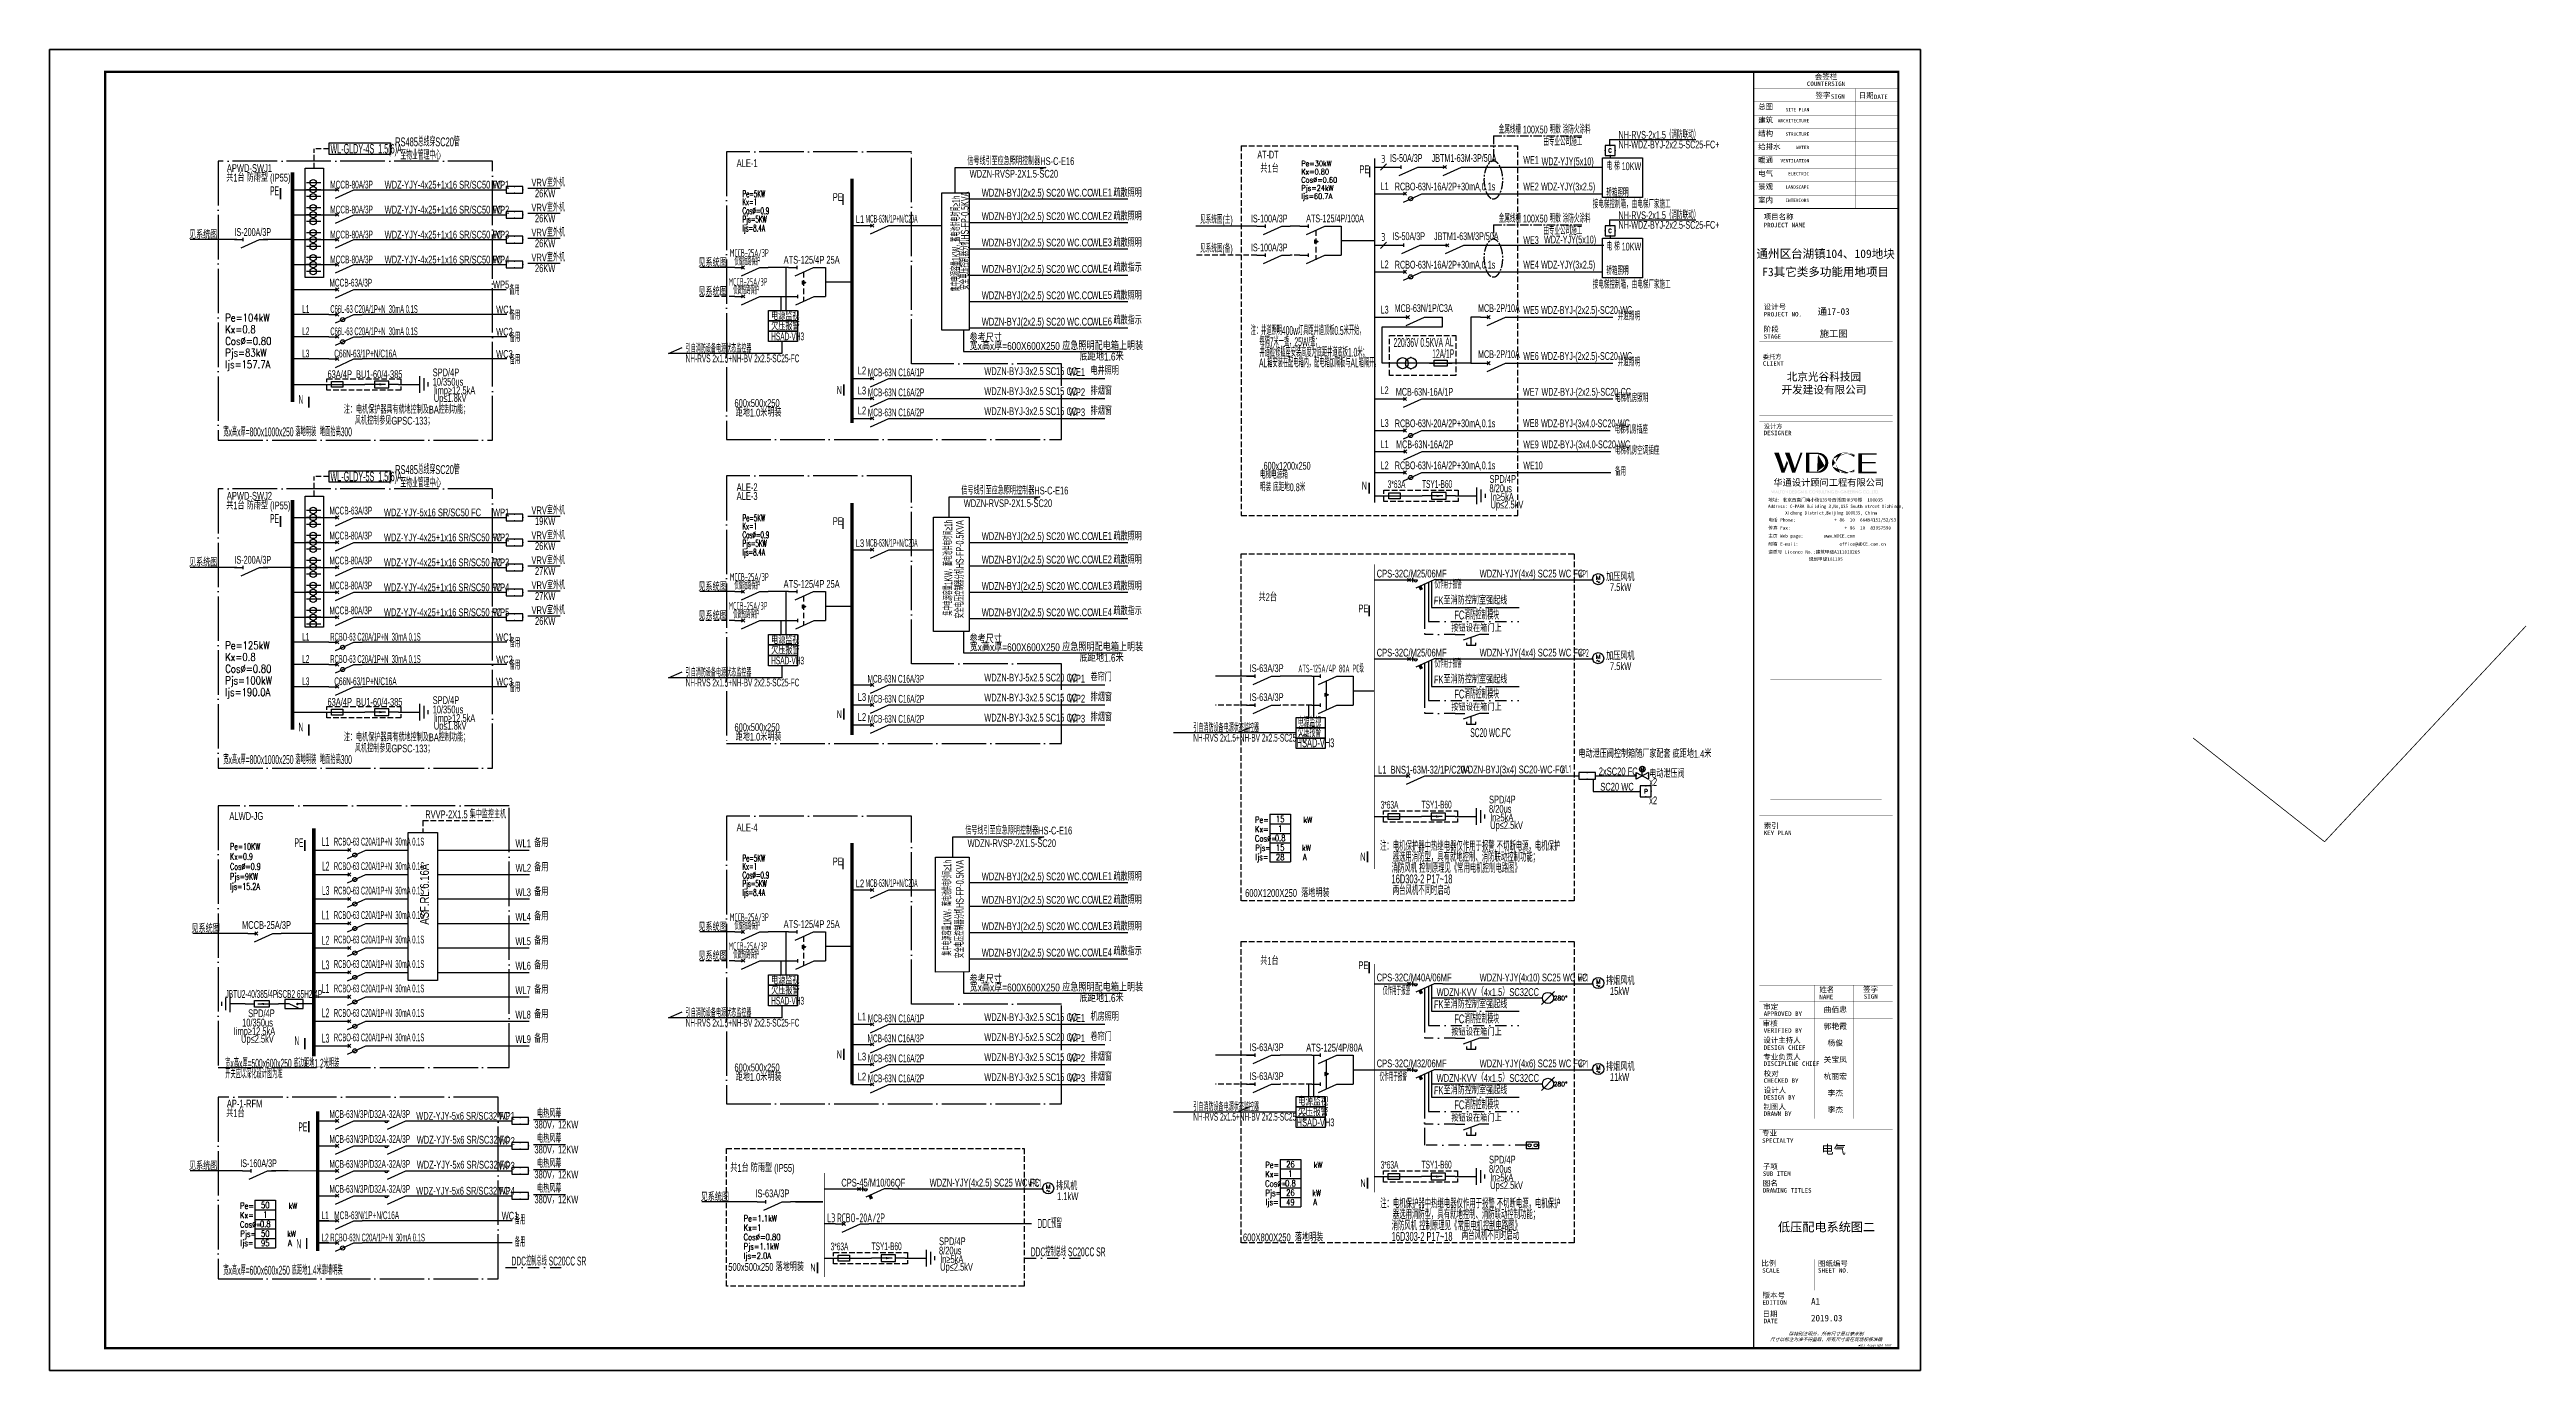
# Model space of a CAD drawing. Extents: x -292644 to 263613, y -713695 to 491457.
# Drawn here: x 101479 to 212814, y -321577 to -262177 of the extents above; entities that cross this region are included whole.
import ezdxf
from ezdxf.enums import TextEntityAlignment as Align

# ---------------------------------------------------------------- set-up
doc = ezdxf.new("R2010")
doc.units = 0
doc.header["$LTSCALE"] = 1000
doc.header["$MEASUREMENT"] = 0
for name, pattern in [('CENTER', [0.6, 0.375, -0.075, 0.075, -0.075]), ('CONTINOUS', [0]), ('DASH', [0.35, 0.25, -0.1]), ('DASHDOT', [1, 0.5, -0.25, 0, -0.25]), ('DOTE', [2.42, 2, -0.2, 0.02, -0.2]), ('HIDDEN', [0.375, 0.25, -0.125])]:
    doc.linetypes.add(name, pattern=pattern)
doc.layers.get('0').update_dxf_attribs({"linetype": 'CONTINUOUS'})
for name, color, linetype in [('ACS_SFG_FM', 3, 'CONTINUOUS'), ('D-TEXT', 7, 'CONTINUOUS'), ('DIM-动力', 3, 'CONTINUOUS'), ('DIM-照明', 3, 'CONTINUOUS'), ('DIM-箱柜', 3, 'CONTINUOUS'), ('DOTLN', 2, 'DASH'), ('DQ', 7, 'CONTINOUS'), ('EL-1', 4, 'DASH'), ('EL-TEXT', 3, 'CONTINUOUS'), ('ELEMENT', 3, 'CONTINUOUS'), ('EQUIP-动力', 3, 'CONTINUOUS'), ('EQUIP-消防', 3, 'CONTINUOUS'), ('EQUIP-箱柜', 3, 'CONTINUOUS'), ('PUB_TEXT', 7, 'CONTINUOUS'), ('SHEET_LINE', 6, 'CONTINUOUS'), ('SHEET_TEXT', 7, 'CONTINUOUS'), ('SIG_TEXT', 7, 'CONTINUOUS'), ('TEL_SYMB', 3, 'CONTINUOUS'), ('TEL_TEXT', 3, 'CONTINUOUS'), ('TEL_TITLE', 7, 'CONTINUOUS'), ('WIRE', 4, 'CONTINUOUS'), ('WIRE-动力', 2, 'CONTINUOUS'), ('WIRE-应急', 2, 'DASH'), ('WIRE-照明', 1, 'CONTINUOUS'), ('WIRE-系统', 4, 'CONTINUOUS'), ('XT', 6, 'CONTINUOUS'), ('字', 7, 'CONTINUOUS')]:
    doc.layers.add(name, color=color, linetype=linetype)
doc.layers.add('内审要求修改2.10', color=6, linetype='CONTINUOUS', plot=False)
doc.styles.add('_COMPLEX', font='ros.shx', dxfattribs={"width": 0.6, "bigfont": 'jd.shx'})
doc.styles.add('_HZTXT', font='ROS', dxfattribs={"width": 0.8, "bigfont": 'JD'})
doc.styles.add('_JD', font='GBENOR', dxfattribs={"bigfont": 'GBCBIG'})
doc.styles.add('_TCH_LABEL', font='COMPLEX', dxfattribs={"bigfont": 'GBCBIG'})
doc.styles.add('_TEL_DIM', font='SIMPLEX', dxfattribs={"width": 0.8, "height": 3.5, "bigfont": 'HZTXT'})
doc.styles.add('B', font='ros.shx', dxfattribs={"width": 0.8, "bigfont": 'jd.shx'})
doc.styles.add('DIM_FONT', font='SIMPLEX', dxfattribs={"width": 0.7, "bigfont": 'GBCBIG'})
doc.styles.add('HZDX', font='ros.shx', dxfattribs={"width": 0.75, "height": 500, "bigfont": 'jd.shx'})
doc.styles.get("Standard").update_dxf_attribs({"font": 'gbenor.shx', "bigfont": 'gbcbig.shx'})
doc.styles.add('华文细黑', font='STXIHEI.TTF')

msp = doc.modelspace()

# ---------------------------------------------------------------- texts
at = {"layer": 'D-TEXT', "color": 0, "style": '_HZTXT', "width": 0.45}
for s, p in [('WL-GLDY-4S  1.5(6)A', (114106, -266851)), ('WL-GLDY-5S  1.5(6)A', (114106, -281589))]:
    msp.add_text(s, height=428.57, dxfattribs=at).set_placement(p)
at = {"layer": 'D-TEXT'}
for s, style, width, p in [('PE', '_HZTXT', 0.45, (111392, -268726)), ('备用', '_HZTXT', 0.45, (122143, -273201)), ('备用', '_HZTXT', 0.45, (122162, -274324)), ('备用', '_HZTXT', 0.45, (122162, -275324)), ('注：井道照明400w灯具距井道顶板0.5米开始，', '_HZTXT', 0.45, (155470, -275013)), ('备用', '_HZTXT', 0.45, (122162, -276324)), ('AL箱安装在配电箱内，配电箱加隔板与AL箱隔开。', '_HZTXT', 0.45, (155845, -276466)), ('每隔7米一盏，25W/盏；', '_HZTXT', 0.45, (155863, -275516)), ('井道检修插座安装高度为底距井道底板1.0米；', '_HZTXT', 0.45, (155864, -275991)), ('220/36V 0.5KVA', '_HZTXT', 0.45, (161891, -275551, 0)), ('12A/1P', '_HZTXT', 0.45, (163628, -276055, 0)), ('AL', '_HZTXT', 0.45, (164214, -275527, 0)), ('N', '_HZTXT', 0.45, (112667, -278105)), ('宽x高x厚=800x1000x250 落地明装  地面抬高300 ', '_HZTXT', 0.45, (109293, -279569)), ('PE', '_HZTXT', 0.45, (111392, -283464)), ('备用', '_HZTXT', 0.45, (122162, -289061)), ('备用', '_HZTXT', 0.45, (122162, -290061)), ('备用', '_HZTXT', 0.45, (122162, -291061)), ('N', '_HZTXT', 0.45, (112667, -292843)), ('欠压报警', '_HZTXT', 0.5, (157593, -293089, 37)), ('电源监视', '_HZTXT', 0.5, (157593, -292621, 37)), ('SC20 WC.FC', '_HZTXT', 0.45, (165340, -293095, 0)), ('宽x高x厚=800x1000x250 落地明装  地面抬高300 ', '_HZTXT', 0.45, (109293, -294306)), ('HSAD-VH3', '_HZTXT', 0.5, (157537, -293550)), ('PE', '_HZTXT', 0.45, (112489, -298041)), ('L1', '_HZTXT', 0.45, (113719, -297995)), ('L2', '_HZTXT', 0.45, (113726, -299096)), ('L3', '_HZTXT', 0.45, (113724, -300196)), ('L1', '_HZTXT', 0.45, (113721, -301297)), ('L2', '_HZTXT', 0.45, (113721, -302436)), ('L3', '_HZTXT', 0.45, (113719, -303536)), ('L1', '_HZTXT', 0.45, (113719, -304598)), ('L2', '_HZTXT', 0.45, (113719, -305698)), ('N', '_HZTXT', 0.45, (112489, -306948)), ('L3', '_HZTXT', 0.45, (113719, -306838)), ('宽x高x厚=500x600x250 底边距地1.2米明装 ', '_HZTXT', 0.45, (109378, -307963)), ('开关应以深化设计图为准', '_HZTXT', 0.45, (109378, -308440)), ('PE', '_HZTXT', 0.45, (112667, -310823)), ('备用', '_HZTXT', 0.45, (122394, -315002)), ('L3', '_JD', 0.6, (136432, -314912, 0)), ('RCBO-20A/2P', '_JD', 0.6, (136875, -314912, 0)), ('DDC预留', '_JD', 0.6, (145877, -315165)), ('N', '_HZTXT', 0.45, (112574, -316077)), ('备用', '_HZTXT', 0.45, (122394, -316002)), ('DDC控制总线 SC20CC SR', '_HZTXT', 0.45, (145584, -316442)), ('宽x高x厚=600x600x250 底距地1.4米靠墙明装 ', '_HZTXT', 0.45, (109293, -317270)), ('DDC控制总线 SC20CC SR', '_HZTXT', 0.45, (122244, -316855))]:
    msp.add_text(s, height=400, dxfattribs=dict(at, style=style, width=width)).set_placement(p)
at = {"layer": 'D-TEXT', "style": '_HZTXT', "width": 0.8}
msp.add_text('ASF.RL.6.16A', height=400, rotation=90, dxfattribs=at).set_placement((118530, -301529))
at = {"layer": 'DIM-照明', "style": '_TEL_DIM', "width": 0.8}
for p in [(164489, -288352, 0), (164489, -291906, 0), (164490, -306515, 0), (164490, -310379, 0)]:
    msp.add_text('按钮设在箱门上', height=300, dxfattribs=at).set_placement(p)
at = {"layer": 'EL-TEXT', "color": 255, "style": '_HZTXT', "width": 0.5}
for s, p in [('RS485总线穿SC20管', (117015, -266530, 0)), ('至物业管理中心', (117252, -267126, 0)), ('RS485总线穿SC20管', (117015, -281267, 0)), ('至物业管理中心', (117252, -281864, 0)), ('FC消防控制模块', (164624, -287804, 0)), ('FC消防控制模块', (164624, -291358, 0)), ('FC消防控制模块', (164624, -305966, 0)), ('FC消防控制模块', (164624, -309830, 0))]:
    msp.add_text(s, height=400, dxfattribs=at).set_placement(p)
at = {"layer": 'PUB_TEXT'}
for s, style, width, p in [('信号线引至应急照明控制器HS-C-E16 ', '_HZTXT', 0.6, (142733, -267371)), ('WDZN-RVSP-2X1.5-SC20', '_HZTXT', 0.6, (142838, -267939)), ('信号线引至应急照明控制器HS-C-E16 ', '_HZTXT', 0.6, (142466, -282183)), ('WDZN-RVSP-2X1.5-SC20', '_HZTXT', 0.6, (142571, -282752)), ('仅作用于报警', '_HZTXT', 0.45, (163728, -286412)), ('WP1', '_JD', 0.5, (170176, -285933)), ('WP2', '_JD', 0.5, (170176, -289487)), ('仅作用于报警', '_HZTXT', 0.45, (163728, -289966)), ('WL1', '_JD', 0.5, (169428, -294700)), ('信号线引至应急照明控制器HS-C-E16 ', '_HZTXT', 0.6, (142640, -297472)), ('WDZN-RVSP-2X1.5-SC20', '_HZTXT', 0.6, (142745, -298041)), ('WP1', '_JD', 0.5, (170176, -304096)), ('仅作用于报警', '_HZTXT', 0.45, (161411, -304684)), ('仅作用于报警', '_HZTXT', 0.45, (161265, -308557)), ('WP1', '_JD', 0.5, (170176, -307960)), ('WPE1', '_JD', 0.5, (145454, -313321))]:
    msp.add_text(s, height=350, dxfattribs=dict(at, style=style, width=width)).set_placement(p)
at = {"layer": 'PUB_TEXT', "style": '_HZTXT'}
for s, width, p in [('集中电源容量1KW，蓄电池供电时间≥1h', 0.5, (142393, -273050)), ('安全电压控制器分机HS-FP-0.5KVA ', 0.55, (142793, -272983)), ('集中电源容量1KW，蓄电池供电时间≥1h', 0.5, (142053, -287625)), ('安全电压控制器分机HS-FP-0.5KVA ', 0.55, (142567, -287760)), ('集中电源容量1KW，蓄电池供电时间≥1h', 0.5, (142011, -302924)), ('安全电压控制器分机HS-FP-0.5KVA ', 0.55, (142569, -303035))]:
    msp.add_text(s, height=350, rotation=90, dxfattribs=dict(at, width=width)).set_placement(p)
at = {"layer": 'SHEET_TEXT', "style": '华文细黑'}
for tag, p in [('郭艳霞', (181747, -305972)), ('曲佰忠', (181747, -305222)), ('杨俊', (181747, -306722)), ('杭丽宏', (181747, -308222)), ('关宝凤', (181747, -307472)), ('李杰', (181747, -308972)), ('李杰', (181747, -309722))]:
    msp.add_attdef(tag, text='', height=250, dxfattribs=at).set_placement(p, align=Align.TOP_CENTER)
at = {"layer": 'SIG_TEXT'}
for s, height, style, width, p in [('Pe=30kW', 245, '_TEL_DIM', 0.8, (157743, -267426)), ('Cos%%C=0.60', 245, '_TEL_DIM', 0.8, (157743, -268161)), ('Kx=0.80', 245, '_TEL_DIM', 0.8, (157743, -267793)), ('Pjs=24kW', 245, '_TEL_DIM', 0.8, (157743, -268528)), ('Cos%%C=0.9', 300, '_TEL_DIM', 0.5, (132625, -269574)), ('Pe=5KW', 300, '_TEL_DIM', 0.5, (132625, -268815)), ('Kx=1', 300, '_TEL_DIM', 0.5, (132625, -269183)), ('Ijs=60.7A', 245, '_TEL_DIM', 0.8, (157743, -268896)), ('Pjs=5KW', 300, '_TEL_DIM', 0.5, (132625, -269957)), ('Ijs=8.4A', 300, '_TEL_DIM', 0.5, (132625, -270356)), ('Pe=104kW', 350, '_TEL_DIM', 0.8, (109377, -274411)), ('Kx=0.8', 350, '_TEL_DIM', 0.8, (109377, -274936)), ('参考尺寸', 350, '_HZTXT', 0.8, (142828, -275325, 0)), ('Cos%%C=0.80', 350, '_TEL_DIM', 0.8, (109377, -275461)), ('Pjs=83kW', 350, '_TEL_DIM', 0.8, (109377, -275986)), ('宽x高x厚=600X600X250 应急照明配电箱上明装 ', 350, '_HZTXT', 0.8, (142834, -275684, 0)), ('底距地1.6米', 350, '_HZTXT', 0.8, (147783, -276162, 0)), ('Ijs=157.7A', 350, '_TEL_DIM', 0.8, (109377, -276511)), ('Cos%%C=0.9', 300, '_TEL_DIM', 0.5, (132625, -284149)), ('Pe=5KW', 300, '_TEL_DIM', 0.5, (132625, -283389)), ('Kx=1', 300, '_TEL_DIM', 0.5, (132625, -283758)), ('Pjs=5KW', 300, '_TEL_DIM', 0.5, (132625, -284532)), ('Ijs=8.4A', 300, '_TEL_DIM', 0.5, (132625, -284930)), ('Pe=125kW', 350, '_TEL_DIM', 0.8, (109377, -289148)), ('Kx=0.8', 350, '_TEL_DIM', 0.8, (109377, -289673)), ('参考尺寸', 350, '_HZTXT', 0.8, (142828, -288870, 0)), ('宽x高x厚=600X600X250 应急照明配电箱上明装 ', 350, '_HZTXT', 0.8, (142834, -289229, 0)), ('底距地1.6米', 350, '_HZTXT', 0.8, (147783, -289707, 0)), ('Cos%%C=0.80', 350, '_TEL_DIM', 0.8, (109377, -290198)), ('Pjs=100kW', 350, '_TEL_DIM', 0.8, (109377, -290723)), ('Ijs=190.0A', 350, '_TEL_DIM', 0.8, (109377, -291248)), ('Pe=         kW', 280, '_TEL_DIM', 0.8, (155661, -296954)), ('Kx=', 280, '_TEL_DIM', 0.8, (155661, -297374)), ('Pe=10KW', 300, '_TEL_DIM', 0.7, (109593, -298164)), ('Kx=0.9', 300, '_TEL_DIM', 0.7, (109593, -298614)), ('Cos%%C=', 280, '_TEL_DIM', 0.8, (155659, -297794)), ('Pjs=        kW', 280, '_TEL_DIM', 0.8, (155671, -298214)), ('Ijs=         A', 280, '_TEL_DIM', 0.8, (155680, -298627)), ('Cos%%C=0.9', 300, '_TEL_DIM', 0.7, (109593, -299064)), ('Pjs=9KW', 300, '_TEL_DIM', 0.7, (109593, -299514)), ('Cos%%C=0.9', 300, '_TEL_DIM', 0.5, (132625, -299448)), ('Pe=5KW', 300, '_TEL_DIM', 0.5, (132625, -298688)), ('Kx=1', 300, '_TEL_DIM', 0.5, (132625, -299057)), ('Ijs=15.2A', 300, '_TEL_DIM', 0.7, (109593, -299964)), ('Pjs=5KW', 300, '_TEL_DIM', 0.5, (132625, -299831)), ('Ijs=8.4A', 300, '_TEL_DIM', 0.5, (132625, -300229)), ('参考尺寸', 350, '_HZTXT', 0.8, (142828, -304169, 0)), ('宽x高x厚=600X600X250 应急照明配电箱上明装 ', 350, '_HZTXT', 0.8, (142834, -304528, 0)), ('底距地1.6米', 350, '_HZTXT', 0.8, (147783, -305006, 0)), ('Pe=         kW', 280, '_TEL_DIM', 0.8, (156122, -312471)), ('Kx=', 280, '_TEL_DIM', 0.8, (156122, -312891)), ('Cos%%C=', 280, '_TEL_DIM', 0.8, (156119, -313311)), ('Pjs=        kW', 280, '_TEL_DIM', 0.8, (156132, -313731)), ('Ijs=         A', 280, '_TEL_DIM', 0.8, (156141, -314144)), ('Cos%%C=', 280, '_TEL_DIM', 0.8, (110040, -315151)), ('Pe=         kW', 280, '_TEL_DIM', 0.8, (110042, -314311)), ('Kx=', 280, '_TEL_DIM', 0.8, (110042, -314731)), ('Pe=1.1kW', 280, '_TEL_DIM', 0.8, (132676, -314879)), ('Kx=1', 280, '_TEL_DIM', 0.8, (132676, -315299)), ('Pjs=        kW', 280, '_TEL_DIM', 0.8, (110052, -315571)), ('Ijs=         A', 280, '_TEL_DIM', 0.8, (110061, -315984)), ('Cos%%C=0.80', 280, '_TEL_DIM', 0.8, (132676, -315719)), ('Pjs=1.1kW', 280, '_TEL_DIM', 0.8, (132676, -316139)), ('Ijs=2.0A', 280, '_TEL_DIM', 0.8, (132676, -316559))]:
    msp.add_text(s, height=height, dxfattribs=dict(at, style=style, width=width)).set_placement(p)
at = {"layer": 'SIG_TEXT', "linetype": 'Continuous', "style": '_HZTXT', "width": 0.55}
for s, p in [('注：电机保护器中热继电器仅作用于报警,不切断电源，电机保护', (161285, -298202, 0)), ('器选用消防型，具有就地控制、消防联动控制功能；', (161852, -298691, 0)), ('消防风机 控制原理见《常用电机控制电路图》', (161801, -299194, 0)), ('16D303-2 P17~18', (161801, -299672, 0)), ('两台风机不同时启动', (161857, -300193, 0)), ('注：电机保护器中热继电器仅作用于报警,不切断电源，电机保护', (161290, -314277, 0)), ('消防风机 控制原理见《常用电机控制电路图》', (161806, -315268, 0)), ('器选用消防型，具有就地控制、消防联动控制功能；', (161857, -314765, 0)), ('16D303-2 P17~18', (161806, -315747, 0)), ('两台风机不同时启动', (164960, -315710, 0))]:
    msp.add_text(s, height=400, dxfattribs=at).set_placement(p)
at = {"layer": 'TEL_TEXT', "ltscale": 2}
for s, style, width, p in [('金属线槽 100X50 明敷 涂防火涂料', '_COMPLEX', 0.55, (166616, -265949)), ('NH-RVS-2x1.5（消防联动）', '_COMPLEX', 0.55, (172004, -266186)), ('ALE-1', '_COMPLEX', 0.7, (132364, -267462)), ('IS-50A/3P', '_COMPLEX', 0.55, (161727, -267231)), ('JBTM1-63M-3P/50A', '_COMPLEX', 0.55, (163603, -267231)), ('WE1', '_COMPLEX', 0.55, (167721, -267315)), ('WDZ-YJY(5x10)', '_COMPLEX', 0.55, (168545, -267381)), ('由专业公司施工', '_COMPLEX', 0.55, (168623, -266503)), ('NH-WDZ-BYJ-2x2.5-SC25-FC+', '_COMPLEX', 0.55, (172004, -266623)), ('APWD-SWJ1', '_COMPLEX', 0.7, (109449, -267682)), ('MCCB-80A/3P', '_COMPLEX', 0.5, (114095, -268425, 0)), ('WDZ-YJY-4x25+1x16 SR/SC50 FC', '_COMPLEX', 0.6, (116541, -268430, 0)), ('WP1', '_COMPLEX', 0.6, (121413, -268430)), ('VRV室外机', '_COMPLEX', 0.6, (123141, -268335, -124)), ('L1', '_COMPLEX', 0.55, (161312, -268498)), ('RCBO-63N-16A/2P+30mA,0.1s', '_COMPLEX', 0.55, (161949, -268512)), ('WDZ-YJY(3x2.5)', '_COMPLEX', 0.55, (168523, -268512)), ('电 梯 10KW', '_COMPLEX', 0.55, (171467, -267600)), ('MCCB-80A/3P', '_COMPLEX', 0.5, (114095, -269547, 0)), ('WDZ-YJY-4x25+1x16 SR/SC50 FC', '_COMPLEX', 0.6, (116541, -269553, 0)), ('VRV室外机', '_COMPLEX', 0.6, (123141, -269458, -124)), ('26KW', '_COMPLEX', 0.6, (123299, -268820, -124)), ('WDZN-BYJ(2x2.5) SC20 WC.CC', '_COMPLEX', 0.7, (143380, -268791)), ('WLE1', '_COMPLEX', 0.7, (148311, -268781)), ('疏散照明', '_COMPLEX', 0.7, (149303, -268800)), ('接电梯控制箱，由电梯厂家施工', '_COMPLEX', 0.55, (170842, -269311)), ('轿箱照明', '_COMPLEX', 0.55, (171454, -268796)), ('NH-RVS-2x1.5（消防联动）', '_COMPLEX', 0.55, (172004, -269800)), ('MCCB-80A/3P', '_COMPLEX', 0.5, (114095, -270670, 0)), ('WDZ-YJY-4x25+1x16 SR/SC50 FC', '_COMPLEX', 0.6, (116541, -270675, 0)), ('VRV室外机', '_COMPLEX', 0.6, (123141, -270580, -124)), ('26KW', '_COMPLEX', 0.6, (123299, -269943, -124)), ('L1', '_COMPLEX', 0.7, (137718, -269976)), ('MCB-63N/1P+N/C20A', '_COMPLEX', 0.4, (138161, -269961)), ('WDZN-BYJ(2x2.5) SC20 WC.CC', '_COMPLEX', 0.7, (143380, -269845)), ('WLE2', '_COMPLEX', 0.7, (148311, -269835)), ('疏散照明', '_COMPLEX', 0.7, (149303, -269854)), ('见系统图(主)', '_COMPLEX', 0.55, (153196, -270003)), ('IS-50A/3P', '_COMPLEX', 0.55, (161838, -270746)), ('JBTM1-63M/3P/50A', '_COMPLEX', 0.55, (163714, -270746)), ('金属线槽 100X50 明敷 涂防火涂料', '_COMPLEX', 0.55, (166616, -269953)), ('由专业公司施工', '_COMPLEX', 0.55, (168623, -270507)), ('WDZ-YJY(5x10)', '_COMPLEX', 0.55, (168656, -270896)), ('NH-WDZ-BYJ-2x2.5-SC25-FC+', '_COMPLEX', 0.55, (172004, -270237)), ('MCCB-80A/3P', '_COMPLEX', 0.5, (114095, -271792, 0)), ('WDZ-YJY-4x25+1x16 SR/SC50 FC', '_COMPLEX', 0.6, (116541, -271798, 0)), ('VRV室外机', '_COMPLEX', 0.6, (123141, -271703, -124)), ('26KW', '_COMPLEX', 0.6, (123299, -271065, -124)), ('MCCB-25A/3P', '_JD', 0.55, (132061, -271496)), ('仅做短路保护', '_JD', 0.55, (132262, -271882)), ('WDZN-BYJ(2x2.5) SC20 WC.CC', '_COMPLEX', 0.7, (143380, -271031)), ('WLE3', '_COMPLEX', 0.7, (148311, -271021)), ('疏散照明', '_COMPLEX', 0.7, (149303, -271041)), ('见系统图(备)', '_COMPLEX', 0.55, (153196, -271304)), ('L2', '_COMPLEX', 0.55, (161312, -272013)), ('WE3', '_COMPLEX', 0.55, (167721, -270922)), ('电 梯 10KW', '_COMPLEX', 0.55, (171467, -271213)), ('MCCB-63A/3P', '_COMPLEX', 0.5, (114062, -272836, 0)), ('26KW', '_COMPLEX', 0.6, (123299, -272188, -124)), ('MCCB-25A/3P', '_JD', 0.55, (132007, -272795)), ('WDZN-BYJ(2x2.5) SC20 WC.CC', '_COMPLEX', 0.7, (143380, -272218)), ('WLE4', '_COMPLEX', 0.7, (148311, -272207)), ('疏散指示', '_COMPLEX', 0.7, (149303, -272159)), ('RCBO-63N-16A/2P+30mA,0.1s', '_COMPLEX', 0.55, (161949, -272027)), ('WDZ-YJY(3x2.5)', '_COMPLEX', 0.55, (168523, -272027)), ('接电梯控制箱，由电梯厂家施工', '_COMPLEX', 0.55, (170842, -272925)), ('轿箱照明', '_COMPLEX', 0.55, (171454, -272311)), ('L1', '_COMPLEX', 0.5, (112833, -274021, 0)), ('C66L-63 C20A/1P+N  30mA 0.1S', '_COMPLEX', 0.45, (114100, -274021, 0)), ('WC1', '_COMPLEX', 0.6, (121553, -274042)), ('仅做短路保护', '_JD', 0.55, (132208, -273181)), ('WDZN-BYJ(2x2.5) SC20 WC.CC', '_COMPLEX', 0.7, (143380, -273404)), ('WLE5', '_COMPLEX', 0.7, (148311, -273394)), ('疏散照明', '_COMPLEX', 0.7, (149303, -273413)), ('L3', '_COMPLEX', 0.55, (161312, -274050)), ('MCB-63N/1P/C3A', '_COMPLEX', 0.55, (161937, -273980)), ('MCB-2P/10A', '_COMPLEX', 0.55, (165688, -273980)), ('WDZ-BYJ-(2x2.5)-SC20-WC', '_COMPLEX', 0.55, (168523, -274064)), ('L2', '_COMPLEX', 0.5, (112833, -275021, 0)), ('C66L-63 C20A/1P+N  30mA 0.1S', '_COMPLEX', 0.45, (114100, -275021, 0)), ('欠压报警', '_COMPLEX', 0.7, (133916, -274789, 37)), ('HSAD-VH3', '_COMPLEX', 0.5, (133917, -275251)), ('电源监视', '_COMPLEX', 0.7, (133912, -274335, 37)), ('WDZN-BYJ(2x2.5) SC20 WC.CC', '_COMPLEX', 0.7, (143380, -274590)), ('WLE6', '_COMPLEX', 0.7, (148311, -274580)), ('疏散指示', '_COMPLEX', 0.7, (149303, -274532)), ('井道照明', '_COMPLEX', 0.55, (171968, -274349)), ('L3', '_COMPLEX', 0.5, (112833, -276021, 0)), ('C66N-63/1P+N/C16A', '_COMPLEX', 0.5, (114275, -276021, 0)), ('引自消防设备电源状态监控器 ', '_COMPLEX', 0.5, (130070, -275798)), ('NH-RVS 2x1.5+NH-BV 2x2.5-SC25-FC ', '_COMPLEX', 0.5, (130070, -276240)), ('MCB-2P/10A', '_COMPLEX', 0.55, (165688, -276050)), ('WDZ-BYJ-(2x2.5)-SC20-WC', '_COMPLEX', 0.55, (168523, -276134)), ('井道照明', '_COMPLEX', 0.55, (171968, -276418)), ('63A/4P', '_COMPLEX', 0.6, (113972, -276949)), ('BU1-60/4-385', '_COMPLEX', 0.6, (115252, -276949)), ('SPD/4P', '_COMPLEX', 0.6, (118699, -276871)), ('10/350us', '_COMPLEX', 0.6, (118699, -277292)), ('L2', '_COMPLEX', 0.7, (137807, -276787)), ('MCB-63N C16A/1P', '_COMPLEX', 0.5, (138261, -276869)), ('WDZN-BYJ-3x2.5 SC15 CC', '_COMPLEX', 0.6, (143494, -276815)), ('WE1', '_COMPLEX', 0.7, (147293, -276853)), ('电井照明', '_COMPLEX', 0.7, (148270, -276801)), ('注：电机保护器具有就地控制及BA控制功能；', '_COMPLEX', 0.6, (114707, -278544, 0)), ('Up≤1.8kV', '_COMPLEX', 0.6, (118752, -278022)), ('Iimp≥12.5kA', '_COMPLEX', 0.6, (118752, -277676)), ('L3', '_COMPLEX', 0.7, (137807, -277687)), ('L2', '_COMPLEX', 0.7, (137807, -278587)), ('MCB-63N C16A/2P', '_COMPLEX', 0.5, (138261, -277769)), ('MCB-63N C16A/2P', '_COMPLEX', 0.5, (138261, -278669)), ('WDZN-BYJ-3x2.5 SC15 CC', '_COMPLEX', 0.6, (143494, -277715)), ('WDZN-BYJ-3x2.5 SC15 CC', '_COMPLEX', 0.6, (143494, -278615)), ('排烟窗', '_COMPLEX', 0.7, (148270, -277701)), ('排烟窗', '_COMPLEX', 0.7, (148270, -278601)), ('L2', '_COMPLEX', 0.55, (161312, -277672)), ('MCB-63N-16A/1P', '_COMPLEX', 0.55, (161993, -277744, 0)), ('WDZ-BYJ-(2x2.5)-SC20-CC', '_COMPLEX', 0.55, (168541, -277744, 0)), ('电梯机房照明', '_COMPLEX', 0.55, (171840, -278028, 0)), ('风机控制参见GPSC-133；', '_COMPLEX', 0.6, (115207, -279044, 0)), ('L3', '_COMPLEX', 0.55, (161312, -279144)), ('RCBO-63N-20A/2P+30mA,0.1s', '_COMPLEX', 0.55, (161949, -279160)), ('WDZ-BYJ-(3x4.0-SC20-WC', '_COMPLEX', 0.55, (168523, -279160)), ('电梯机房插座', '_COMPLEX', 0.55, (171822, -279444)), ('L1', '_COMPLEX', 0.55, (161312, -280097)), ('MCB-63N-16A/2P', '_COMPLEX', 0.55, (162006, -280105)), ('WDZ-BYJ-(3x4.0-SC20-WC', '_COMPLEX', 0.55, (168541, -280105)), ('电梯机房空调插座', '_COMPLEX', 0.55, (171840, -280389)), ('L2', '_COMPLEX', 0.55, (161312, -281048, 0)), ('3*63A', '_COMPLEX', 0.5, (161627, -281897)), ('RCBO-63N-16A/2P+30mA,0.1s', '_COMPLEX', 0.55, (161949, -281050)), ('TSY1-B60', '_COMPLEX', 0.5, (163174, -281889)), ('SPD/4P', '_COMPLEX', 0.6, (166201, -281662)), ('备用', '_COMPLEX', 0.55, (171840, -281334)), ('APWD-SWJ2', '_COMPLEX', 0.7, (109449, -282419)), ('MCCB-63A/3P', '_COMPLEX', 0.5, (114062, -283084, 0)), ('VRV室外机', '_COMPLEX', 0.6, (123141, -283073, -124)), ('ALE-2', '_COMPLEX', 0.7, (132364, -282036)), ('ALE-3', '_COMPLEX', 0.7, (132364, -282431)), ('8/20us', '_COMPLEX', 0.6, (166201, -282083)), ('Up≤2.5kV', '_COMPLEX', 0.6, (166253, -282812)), ('In≥5kA', '_COMPLEX', 0.6, (166253, -282467)), ('MCCB-80A/3P', '_COMPLEX', 0.5, (114062, -284206, 0)), ('WDZ-YJY-5x16 SR/SC50 FC', '_COMPLEX', 0.6, (116509, -283168)), ('WP1', '_COMPLEX', 0.6, (121413, -283168)), ('VRV室外机', '_COMPLEX', 0.6, (123141, -284195, -124)), ('19KW', '_COMPLEX', 0.6, (123299, -283558, -124)), ('WDZN-BYJ(2x2.5) SC20 WC.CC', '_COMPLEX', 0.7, (143380, -284235)), ('WLE1', '_COMPLEX', 0.7, (148311, -284225)), ('疏散照明', '_COMPLEX', 0.7, (149303, -284245)), ('MCCB-80A/3P', '_COMPLEX', 0.5, (114062, -285329, 0)), ('WDZ-YJY-4x25+1x16 SR/SC50 FC', '_COMPLEX', 0.6, (116509, -284290)), ('VRV室外机', '_COMPLEX', 0.6, (123141, -285318, -124)), ('26KW', '_COMPLEX', 0.6, (123299, -284680, -124)), ('L3', '_COMPLEX', 0.7, (137718, -284551)), ('MCB-63N/1P+N/C20A', '_COMPLEX', 0.4, (138161, -284535)), ('WDZN-BYJ(2x2.5) SC20 WC.CC', '_COMPLEX', 0.7, (143380, -285289)), ('WLE2', '_COMPLEX', 0.7, (148311, -285279)), ('疏散照明', '_COMPLEX', 0.7, (149303, -285299)), ('MCCB-80A/3P', '_COMPLEX', 0.5, (114062, -286451, 0)), ('WDZ-YJY-4x25+1x16 SR/SC50 FC', '_COMPLEX', 0.6, (116509, -285413)), ('VRV室外机', '_COMPLEX', 0.6, (123145, -286440, -124)), ('27KW', '_COMPLEX', 0.6, (123299, -285803, -124)), ('MCCB-25A/3P', '_JD', 0.55, (132061, -286070)), ('仅做短路保护', '_JD', 0.55, (132262, -286456)), ('WDZN-BYJ(2x2.5) SC20 WC.CC', '_COMPLEX', 0.7, (143380, -286476)), ('WLE3', '_COMPLEX', 0.7, (148311, -286465)), ('疏散照明', '_COMPLEX', 0.7, (149303, -286485)), ('CPS-32C/M25/06MF', '_COMPLEX', 0.7, (161134, -285917, 0)), ('MCCB-80A/3P', '_COMPLEX', 0.5, (114062, -287573, 0)), ('WDZ-YJY-4x25+1x16 SR/SC50 FC', '_COMPLEX', 0.6, (116509, -286535)), ('VRV室外机', '_COMPLEX', 0.6, (123145, -287563, -124)), ('27KW', '_COMPLEX', 0.6, (123302, -286925, -124)), ('MCCB-25A/3P', '_JD', 0.55, (132007, -287369)), ('疏散指示', '_COMPLEX', 0.7, (149303, -287604)), ('WDZ-YJY-4x25+1x16 SR/SC50 FC', '_COMPLEX', 0.6, (116509, -287658)), ('26KW', '_COMPLEX', 0.6, (123302, -288048, -124)), ('仅做短路保护', '_JD', 0.55, (132208, -287756)), ('WDZN-BYJ(2x2.5) SC20 WC.CC', '_COMPLEX', 0.7, (143380, -287662)), ('WLE4', '_COMPLEX', 0.7, (148311, -287652)), ('L1', '_COMPLEX', 0.5, (112833, -288759, 0)), ('L2', '_COMPLEX', 0.5, (112833, -289759, 0)), ('RCBO-63 C20A/1P+N  30mA 0.1S', '_COMPLEX', 0.45, (114100, -288759, 0)), ('RCBO-63 C20A/1P+N  30mA 0.1S', '_COMPLEX', 0.45, (114100, -289759, 0)), ('WC1', '_COMPLEX', 0.6, (121553, -288780)), ('欠压报警', '_COMPLEX', 0.7, (133916, -289363, 37)), ('HSAD-VH3', '_COMPLEX', 0.5, (133917, -289826)), ('电源监视', '_COMPLEX', 0.7, (133912, -288909, 37)), ('CPS-32C/M25/06MF', '_COMPLEX', 0.7, (161134, -289471, 0)), ('L3', '_COMPLEX', 0.5, (112833, -290759, 0)), ('C66N-63/1P+N/C16A', '_COMPLEX', 0.5, (114275, -290759, 0)), ('引自消防设备电源状态监控器 ', '_COMPLEX', 0.5, (130070, -290373)), ('NH-RVS 2x1.5+NH-BV 2x2.5-SC25-FC ', '_COMPLEX', 0.5, (130070, -290815)), ('MCB-63N C16A/3P', '_COMPLEX', 0.5, (138249, -290648)), ('WDZN-BYJ-5x2.5 SC20 CC', '_COMPLEX', 0.6, (143494, -290594)), ('WP1', '_COMPLEX', 0.7, (147293, -290640)), ('卷帘门', '_COMPLEX', 0.7, (148270, -290580)), ('IS-63A/3P', '_COMPLEX', 0.6, (155418, -290171)), ('ATS-125A/4P 80A PC级', '_JD', 0.55, (157609, -290188)), ('63A/4P', '_COMPLEX', 0.6, (113972, -291686)), ('BU1-60/4-385', '_COMPLEX', 0.6, (115252, -291686)), ('SPD/4P', '_COMPLEX', 0.6, (118699, -291608)), ('10/350us', '_COMPLEX', 0.6, (118699, -292029)), ('L3', '_COMPLEX', 0.7, (137807, -291465)), ('MCB-63N C16A/2P', '_COMPLEX', 0.5, (138261, -291548)), ('WDZN-BYJ-3x2.5 SC15 CC', '_COMPLEX', 0.6, (143494, -291494)), ('排烟窗', '_COMPLEX', 0.7, (148270, -291480)), ('IS-63A/3P', '_COMPLEX', 0.6, (155418, -291472)), ('Up≤1.8kV', '_COMPLEX', 0.6, (118752, -292759)), ('Iimp≥12.5kA', '_COMPLEX', 0.6, (118752, -292414)), ('L2', '_COMPLEX', 0.7, (137807, -292365)), ('MCB-63N C16A/2P', '_COMPLEX', 0.5, (138261, -292448)), ('WDZN-BYJ-3x2.5 SC15 CC', '_COMPLEX', 0.6, (143494, -292394)), ('排烟窗', '_COMPLEX', 0.7, (148270, -292380)), ('引自消防设备电源状态监控器 ', '_COMPLEX', 0.5, (152889, -292857)), ('注：电机保护器具有就地控制及BA控制功能；', '_COMPLEX', 0.6, (114707, -293281, 0)), ('风机控制参见GPSC-133；', '_COMPLEX', 0.6, (115207, -293781, 0)), ('NH-RVS 2x1.5+NH-BV 2x2.5-SC25-FC ', '_COMPLEX', 0.5, (152889, -293299)), ('L1  BNS1-63M-32/1P/C20A', '_COMPLEX', 0.6, (161200, -294736)), ('3*63A', '_COMPLEX', 0.5, (161311, -296314)), ('TSY1-B60', '_COMPLEX', 0.5, (163155, -296305)), ('8/20us', '_COMPLEX', 0.6, (166182, -296499)), ('SPD/4P', '_COMPLEX', 0.6, (166182, -296078)), ('ALWD-JG', '_COMPLEX', 0.7, (109563, -296820)), ('RVVP-2X1.5 集中监控主机', '_COMPLEX', 0.6, (118367, -296743, 0)), ('ALE-4', '_COMPLEX', 0.7, (132364, -297335)), ('Up≤2.5kV', '_COMPLEX', 0.6, (166234, -297229)), ('In≥5kA', '_COMPLEX', 0.6, (166234, -296884)), ('RCBO-63 C20A/1P+N  30mA 0.1S', '_COMPLEX', 0.45, (114262, -297971, 0)), ('WL1', '_COMPLEX', 0.7, (122420, -298046)), ('备用', '_COMPLEX', 0.7, (123262, -298029)), ('RCBO-63 C20A/1P+N  30mA 0.1S', '_COMPLEX', 0.45, (114261, -299072, 0)), ('WL2', '_COMPLEX', 0.7, (122427, -299147)), ('备用', '_COMPLEX', 0.7, (123262, -299129)), ('MCB-63N/1P+N/C20A', '_COMPLEX', 0.4, (138161, -299834)), ('WDZN-BYJ(2x2.5) SC20 WC.CC', '_COMPLEX', 0.7, (143380, -299534)), ('WLE1', '_COMPLEX', 0.7, (148311, -299524)), ('疏散照明', '_COMPLEX', 0.7, (149303, -299544)), ('RCBO-63 C20A/1P+N  30mA 0.1S', '_COMPLEX', 0.45, (114261, -300172, 0)), ('WL3', '_COMPLEX', 0.7, (122424, -300247)), ('备用', '_COMPLEX', 0.7, (123262, -300230)), ('L2', '_COMPLEX', 0.7, (137718, -299850)), ('WDZN-BYJ(2x2.5) SC20 WC.CC', '_COMPLEX', 0.7, (143380, -300588)), ('WLE2', '_COMPLEX', 0.7, (148311, -300578)), ('疏散照明', '_COMPLEX', 0.7, (149303, -300598)), ('MCCB-25A/3P', '_COMPLEX', 0.6, (110130, -301719)), ('RCBO-63 C20A/1P+N  30mA 0.1S', '_COMPLEX', 0.45, (114262, -301272, 0)), ('WL4', '_COMPLEX', 0.7, (122420, -301348)), ('备用', '_COMPLEX', 0.7, (123262, -301330)), ('MCCB-25A/3P', '_JD', 0.55, (132061, -301369)), ('仅做短路保护', '_JD', 0.55, (132262, -301756)), ('WDZN-BYJ(2x2.5) SC20 WC.CC', '_COMPLEX', 0.7, (143380, -301775)), ('WLE3', '_COMPLEX', 0.7, (148311, -301765)), ('疏散照明', '_COMPLEX', 0.7, (149303, -301784)), ('RCBO-63 C20A/1P+N  30mA 0.1S', '_COMPLEX', 0.45, (114262, -302373, 0)), ('WL5', '_COMPLEX', 0.7, (122420, -302448)), ('备用', '_COMPLEX', 0.7, (123262, -302431)), ('MCCB-25A/3P', '_JD', 0.55, (132007, -302669)), ('仅做短路保护', '_JD', 0.55, (132208, -303055)), ('WDZN-BYJ(2x2.5) SC20 WC.CC', '_COMPLEX', 0.7, (143380, -302961)), ('WLE4', '_COMPLEX', 0.7, (148311, -302951)), ('疏散指示', '_COMPLEX', 0.7, (149303, -302903)), ('RCBO-63 C20A/1P+N  30mA 0.1S', '_COMPLEX', 0.45, (114262, -303473, 0)), ('WL6', '_COMPLEX', 0.7, (122420, -303549)), ('备用', '_COMPLEX', 0.7, (123262, -303531)), ('电源监视', '_COMPLEX', 0.7, (133912, -304208, 37)), ('CPS-32C/M40A/06MF', '_COMPLEX', 0.7, (161134, -304079, 0)), ('JBTU2-40/385/4P', '_COMPLEX', 0.5, (109390, -304821)), ('iSCB2 65H2/4P ', '_COMPLEX', 0.5, (111686, -304821)), ('RCBO-63 C20A/1P+N  30mA 0.1S', '_COMPLEX', 0.45, (114262, -304574, 0)), ('WL7', '_COMPLEX', 0.7, (122417, -304649)), ('备用', '_COMPLEX', 0.7, (123262, -304632)), ('欠压报警', '_COMPLEX', 0.7, (133916, -304662, 37)), ('HSAD-VH3', '_COMPLEX', 0.5, (133917, -305125)), ('Iimp≥12.5kA', '_COMPLEX', 0.6, (109759, -306493)), ('10/350us', '_COMPLEX', 0.6, (110136, -306109)), ('SPD/4P', '_COMPLEX', 0.6, (110406, -305688)), ('RCBO-63 C20A/1P+N  30mA 0.1S', '_COMPLEX', 0.45, (114262, -305674, 0)), ('WL8', '_COMPLEX', 0.7, (122417, -305750)), ('备用', '_COMPLEX', 0.7, (123262, -305732)), ('引自消防设备电源状态监控器 ', '_COMPLEX', 0.5, (130070, -305672)), ('NH-RVS 2x1.5+NH-BV 2x2.5-SC25-FC ', '_COMPLEX', 0.5, (130070, -306114)), ('L1', '_COMPLEX', 0.7, (137807, -305834)), ('MCB-63N C16A/1P', '_COMPLEX', 0.5, (138261, -305916)), ('WDZN-BYJ-3x2.5 SC15 CC', '_COMPLEX', 0.6, (143494, -305862)), ('WE1', '_COMPLEX', 0.7, (147293, -305900)), ('机房照明', '_COMPLEX', 0.7, (148270, -305848)), ('Up≤2.5kV', '_COMPLEX', 0.6, (110089, -306839)), ('RCBO-63 C20A/1P+N  30mA 0.1S', '_COMPLEX', 0.45, (114262, -306775, 0)), ('WL9', '_COMPLEX', 0.7, (122420, -306850)), ('备用', '_COMPLEX', 0.7, (123262, -306833)), ('L3', '_COMPLEX', 0.7, (137807, -307634)), ('MCB-63N C16A/3P', '_COMPLEX', 0.5, (138249, -306816)), ('WDZN-BYJ-5x2.5 SC20 CC', '_COMPLEX', 0.6, (143494, -306762)), ('WP1', '_COMPLEX', 0.7, (147293, -306808)), ('卷帘门', '_COMPLEX', 0.7, (148270, -306748)), ('排烟窗', '_COMPLEX', 0.7, (148270, -307648)), ('IS-63A/3P', '_COMPLEX', 0.6, (155418, -307215)), ('ATS-125/4P/80A', '_COMPLEX', 0.7, (157966, -307233)), ('L2', '_COMPLEX', 0.7, (137807, -308534)), ('MCB-63N C16A/2P', '_COMPLEX', 0.5, (138261, -307716)), ('MCB-63N C16A/2P', '_COMPLEX', 0.5, (138261, -308616)), ('WDZN-BYJ-3x2.5 SC15 CC', '_COMPLEX', 0.6, (143494, -307662)), ('WDZN-BYJ-3x2.5 SC15 CC', '_COMPLEX', 0.6, (143494, -308562)), ('排烟窗', '_COMPLEX', 0.7, (148270, -308548)), ('IS-63A/3P', '_COMPLEX', 0.6, (155418, -308516)), ('CPS-32C/M32/06MF', '_COMPLEX', 0.7, (161134, -307943, 0)), ('AP-1-RFM', '_COMPLEX', 0.7, (109449, -309750)), ('MCB-63N/3P/D32A', '_COMPLEX', 0.5, (114062, -310218, 0)), ('-32A/3P', '_COMPLEX', 0.5, (116628, -310218, 0)), ('WDZ-YJY-5x6 SR/SC32 FC', '_COMPLEX', 0.6, (117960, -310302)), ('WP1', '_COMPLEX', 0.6, (121664, -310302)), ('380V，12KW', '_COMPLEX', 0.6, (123275, -310692, -124)), ('电热风幕', '_COMPLEX', 0.6, (123392, -310208, -124)), ('引自消防设备电源状态监控器 ', '_COMPLEX', 0.5, (152889, -309901)), ('NH-RVS 2x1.5+NH-BV 2x2.5-SC25-FC ', '_COMPLEX', 0.5, (152889, -310343)), ('MCB-63N/3P/D32A', '_COMPLEX', 0.5, (114062, -311341)), ('-32A/3P', '_COMPLEX', 0.5, (116628, -311341, 0)), ('WDZ-YJY-5x6 SR/SC32 FC', '_COMPLEX', 0.6, (117984, -311375)), ('380V，12KW', '_COMPLEX', 0.6, (123275, -311815, -124)), ('电热风幕', '_COMPLEX', 0.6, (123392, -311330, -124)), ('MCB-63N/3P/D32A', '_COMPLEX', 0.5, (114062, -312463, 0)), ('-32A/3P', '_COMPLEX', 0.5, (116628, -312463, 0)), ('WDZ-YJY-5x6 SR/SC32 FC', '_COMPLEX', 0.6, (117984, -312497)), ('380V，12KW', '_COMPLEX', 0.6, (123275, -312937, -124)), ('电热风幕', '_COMPLEX', 0.6, (123392, -312452, -124)), ('3*63A', '_COMPLEX', 0.5, (161311, -312503)), ('TSY1-B60', '_COMPLEX', 0.5, (163155, -312494)), ('8/20us', '_COMPLEX', 0.6, (166182, -312688)), ('SPD/4P', '_COMPLEX', 0.6, (166182, -312267)), ('In≥5kA', '_COMPLEX', 0.6, (166234, -313073)), ('MCB-63N/3P/D32A', '_COMPLEX', 0.5, (114062, -313586)), ('-32A/3P', '_COMPLEX', 0.5, (116628, -313586, 0)), ('WDZ-YJY-5x6 SR/SC32 FC', '_COMPLEX', 0.6, (117960, -313670)), ('380V，12KW', '_COMPLEX', 0.6, (123275, -314060, -124)), ('电热风幕', '_COMPLEX', 0.6, (123392, -313575, -124)), ('IS-63A/3P', '_COMPLEX', 0.6, (133207, -313788)), ('CPS-45/M10/06QF', '_COMPLEX', 0.7, (137068, -313305, 0)), ('Up≤2.5kV', '_COMPLEX', 0.6, (166234, -313418)), ('L1', '_COMPLEX', 0.5, (113703, -314771, 0)), ('MCB-63N/1P+N/C16A', '_COMPLEX', 0.5, (114275, -314771, 0)), ('L2', '_COMPLEX', 0.5, (113703, -315771, 0)), ('RCBO-63N C20A/1P+N  30mA 0.1S', '_COMPLEX', 0.45, (114100, -315771, 0)), ('3*63A', '_COMPLEX', 0.5, (136588, -316175)), ('TSY1-B60', '_COMPLEX', 0.5, (138433, -316166)), ('8/20us', '_COMPLEX', 0.6, (141460, -316360)), ('SPD/4P', '_COMPLEX', 0.6, (141460, -315939)), ('Up≤2.5kV', '_COMPLEX', 0.6, (141512, -317090)), ('In≥5kA', '_COMPLEX', 0.6, (141512, -316745))]:
    msp.add_text(s, height=350, dxfattribs=dict(at, style=style, width=width)).set_placement(p)
at = {"layer": 'TEL_TEXT', "linetype": 'Continuous', "style": 'B', "width": 0.55}
for s, p in [('AT-DT', (155770, -267077)), ('IS-200A/3P', (109793, -270559)), ('IS-100A/3P', (155480, -269952)), ('ATS-125/4P/100A', (157965, -269946)), ('IS-100A/3P', (155480, -271252)), ('明装 底距地0.8米', (155885, -282037)), ('电梯电源箱', (155885, -281476)), ('600x1200x250', (156050, -281070)), ('N', (160463, -281963)), ('IS-200A/3P', (109793, -285297)), ('IS-160A/3P', (110051, -312432))]:
    msp.add_text(s, height=350, dxfattribs=at).set_placement(p)
at = {"layer": 'TEL_TEXT', "linetype": 'Continuous', "style": 'B', "oblique": 0.7}
for s, width, p in [('共1台 防雨型 (IP55)', 0.7, (109419, -268115)), ('共1台', 0.7, (155901, -267706)), ('PE', 0.7, (160356, -267737)), ('见系统图', 0.7, (107743, -270686)), ('见系统图', 0.7, (130642, -271940)), ('ATS-125/4P 25A', 0.6, (134474, -271806)), ('见系统图', 0.7, (130647, -273239)), ('600x500x250', 0.7, (132262, -278250)), ('距地1.0米明装', 0.7, (132316, -278680)), ('共1台 防雨型 (IP55)', 0.7, (109419, -282853)), ('见系统图', 0.7, (107743, -285424)), ('见系统图', 0.7, (130642, -286514)), ('ATS-125/4P 25A', 0.6, (134474, -286381)), ('WDZN-YJY(4x4) SC25 WC FC', 0.7, (165758, -285916)), ('加压风机', 0.7, (171442, -286072)), ('共2台', 0.7, (155821, -286980)), ('PE', 0.7, (160309, -287486)), ('FK至消防控制室强起线', 0.7, (163701, -287126)), ('7.5kW', 0.7, (171616, -286526)), ('见系统图', 0.7, (130647, -287813)), ('WDZN-YJY(4x4) SC25 WC FC', 0.7, (165758, -289470)), ('加压风机', 0.7, (171442, -289626)), ('FK至消防控制室强起线', 0.7, (163702, -290680)), ('7.5kW', 0.7, (171616, -290080)), ('600x500x250', 0.7, (132262, -292824)), ('距地1.0米明装', 0.7, (132316, -293254)), ('电动泄压阀控制箱随厂家配套 底距地1.4米', 0.7, (170198, -294025)), ('WDZN-BYJ(3x4) SC20-WC-FC', 0.7, (164901, -294726)), ('2xSC20 FC', 0.7, (171113, -294811)), ('x2', 0.7, (173379, -295288)), ('电动泄压阀', 0.7, (173383, -294922)), ('SC20 WC', 0.7, (171182, -295502)), ('x2', 0.7, (173379, -296114)), ('N', 0.7, (160389, -298648)), ('600X1200X250  落地明装 ', 0.7, (155216, -300280)), ('见系统图', 0.7, (107855, -301886)), ('见系统图', 0.7, (130642, -301813)), ('ATS-125/4P 25A', 0.6, (134474, -301680)), ('见系统图', 0.7, (130647, -303112)), ('共1台', 0.7, (155897, -303334)), ('PE', 0.7, (160309, -303529)), ('WDZN-YJY(4x10) SC25 WC FC', 0.7, (165757, -304079)), ('排烟风机', 0.7, (171442, -304235)), ('FK至消防控制室强起线', 0.7, (163702, -305289)), ('WDZN-KVV（4x1.5）SC32CC', 0.7, (163824, -304735)), ('15kW', 0.7, (171616, -304688)), ('600x500x250', 0.7, (132262, -308124)), ('距地1.0米明装', 0.7, (132316, -308553)), ('WDZN-KVV（4x1.5）SC32CC', 0.7, (163824, -308599)), ('WDZN-YJY(4x6) SC25 WC FC', 0.7, (165758, -307943)), ('排烟风机', 0.7, (171443, -308099)), ('11kW', 0.7, (171616, -308552)), ('FK至消防控制室强起线', 0.7, (163702, -309153)), ('共1台 ', 0.7, (109419, -310183)), ('见系统图', 0.7, (107743, -312559)), ('共1台 防雨型 (IP55)', 0.7, (132077, -312644)), ('见系统图', 0.7, (130744, -313956)), ('WDZN-YJY(4x2.5) SC25 WC FC', 0.7, (141035, -313304)), ('排风机', 0.7, (146720, -313460)), ('1.1kW', 0.7, (146764, -313914)), ('N', 0.7, (160394, -313324)), ('600X800X250  落地明装 ', 0.7, (155120, -315766)), ('500x500x250 落地明装 ', 0.7, (131985, -317097)), ('N', 0.7, (135671, -317121))]:
    msp.add_text(s, height=350, dxfattribs=dict(at, width=width)).set_placement(p)
at = {"layer": 'TEL_TEXT', "style": '_COMPLEX'}
for s, width, p in [('WE2', 0.55, (167721, -268512)), ('WP2', 0.6, (121413, -269553)), ('WP3', 0.6, (121413, -270675)), ('WP4', 0.6, (121413, -271798)), ('WP5', 0.6, (121413, -272920)), ('WE4', 0.55, (167721, -272027)), ('WE5', 0.55, (167721, -274064)), ('WC2', 0.6, (121553, -275042)), ('WC3', 0.6, (121553, -276042)), ('WE6', 0.55, (167721, -276134)), ('WP2', 0.7, (147293, -277761)), ('WP3', 0.7, (147293, -278661)), ('WE7', 0.55, (167710, -277744, 0)), ('WE8', 0.55, (167710, -279144, 0)), ('WE9', 0.55, (167721, -280108)), ('WE10', 0.55, (167721, -281053)), ('WP2', 0.6, (121413, -284290)), ('WP3', 0.6, (121413, -285413)), ('WP4', 0.6, (121413, -286535)), ('WP5', 0.6, (121413, -287658)), ('WC2', 0.6, (121553, -289780)), ('WC3', 0.6, (121553, -290780)), ('WP2', 0.7, (147293, -291540)), ('WP3', 0.7, (147293, -292440)), ('WP2', 0.7, (147293, -307708)), ('WP3', 0.7, (147293, -308608)), ('WP2', 0.6, (121664, -311425)), ('WP3', 0.6, (121664, -312547)), ('WP4', 0.6, (121664, -313670)), ('WC1', 0.6, (121803, -314792))]:
    msp.add_text(s, height=350, dxfattribs=dict(at, width=width)).set_placement(p)
at = {"layer": 'TEL_TEXT', "color": 1, "linetype": 'Continuous', "style": 'B', "oblique": 0.7, "width": 0.7}
for s, p in [('PE', (136683, -268987)), ('N', (136851, -277661)), ('PE', (136683, -283561)), ('N', (136851, -292235)), ('PE', (136683, -298860)), ('N', (136851, -307534))]:
    msp.add_text(s, height=350, dxfattribs=at).set_placement(p)
at = {"layer": 'XT', "style": 'HZDX'}
for s, width, p in [('电源监视', 0.75, (157593, -309665, 37)), ('HSAD-VH3', 0.6, (157537, -310595)), ('欠压报警', 0.75, (157593, -310133, 37))]:
    msp.add_text(s, height=350, dxfattribs=dict(at, width=width)).set_placement(p)
at = {"layer": '字', "insert": (181353, -315146), "char_height": 400, "width": 78154.16, "attachment_point": 5, "style": '华文细黑'}
msp.add_mtext('低压配电系统图二 ', dxfattribs=at)

# ---------------------------------------------------------------- blocks, each defined once
blk = doc.blocks.new('M_M7')
for p, q in [((-0.25, -0.2), (0, -0.75)), ((-0.047, -0.297), (0.047, -0.203)), ((-0.047, -0.203), (0.047, -0.297))]:
    blk.add_line(p, q)
for points in [[(0, 0), (0, -0.25)], [(0, -0.75), (0, -1)]]:
    blk.add_lwpolyline(points)
at = {"width": 0.8, "flags": 9}
blk.add_attdef('S', (0.25, -0.5), '', height=0.2, dxfattribs=at)
blk = doc.blocks.new('M_M19DXM')
for p, q in [((-0.25, -0.2), (0, -0.75)), ((-0.047, -0.203), (0.047, -0.297)), ((-0.047, -0.297), (0.047, -0.203))]:
    blk.add_line(p, q)
for points in [[(0, 0), (0, -0.25)], [(0, -0.75), (0, -1)]]:
    blk.add_lwpolyline(points)
blk.add_circle((-0.151, -0.417), 0.0615)
at = {"style": 'DIM_FONT', "width": 0.8, "flags": 9}
blk.add_attdef('S', (0.25, -0.5), '', height=0.2, dxfattribs=at)
blk = doc.blocks.new('M_M8')
for p, q in [((-0.25, -0.2), (0, -0.75)), ((0.05, -0.25), (-0.05, -0.25))]:
    blk.add_line(p, q)
for points in [[(0, 0), (0, -0.25)], [(0, -0.75), (0, -1)]]:
    blk.add_lwpolyline(points)
at = {"style": 'DIM_FONT', "width": 0.8, "flags": 9}
blk.add_attdef('S', (0.25, -0.5), '', height=0.2, dxfattribs=at)
blk = doc.blocks.new('$TelecSys$00000014')
blk.add_line((0.4, 0.4), (-0.4, -0.4))
at = {"width": 0.8}
blk.add_attdef('N', text='', height=1, dxfattribs=at).set_placement((-0.02, 1.06), align=Align.MIDDLE)
blk = doc.blocks.new('$equip$00001977')
for centre in [(0, -0.5), (0, -1.25)]:
    blk.add_circle(centre, 0.5)
for p in [(0, 0), (-0.5, -1.25), (0, -1.75), (0.5, -1.25)]:
    blk.add_point(p)
at = {"flags": 9}
blk.add_attdef('A', (0, 0), '', height=0.00002, dxfattribs=at)
blk = doc.blocks.new('$equip$00002046')
for p, q in [((0.5, 0), (-0.5, 0)), ((-0.5, 0), (-0.5, -1)), ((0.5, -1), (0.5, 0)), ((-0.5, -1), (0.5, -1))]:
    blk.add_line(p, q)
for p in [(0, 0), (-0.5, -0.5), (0, -1), (0.5, -0.5)]:
    blk.add_point(p)
at = {"layer": 'TEL_TEXT', "style": '_TEL_DIM', "flags": 1}
blk.add_attdef('A', text='', height=0.00002, dxfattribs=at).set_placement((0, 0), align=Align.MIDDLE_CENTER)
at = {"layer": 'TEL_TEXT', "style": '_TEL_DIM'}
blk.add_attdef('$TEXT$', text='', height=0.4, dxfattribs=at).set_placement((0, -0.5), align=Align.MIDDLE_CENTER)
blk = doc.blocks.new('M_M24')
for p, q in [((-0.25, -0.375), (0.25, -0.375)), ((-0.1875, -0.5), (0.1875, -0.5)), ((-0.0625, -0.625), (0.0625, -0.625))]:
    blk.add_line(p, q)
blk.add_lwpolyline([(0, 0), (0, -0.375)])
at = {"width": 0.8, "flags": 9}
blk.add_attdef('S', (0.25, -0.5), '', height=0.2, dxfattribs=at)
blk = doc.blocks.new('M_M17')
for p, q in [((-0.1, -0.717), (-0.1, -0.283)), ((-0.1, -0.283), (0.1, -0.283)), ((0.1, -0.717), (-0.1, -0.717)), ((0, -0.383), (0, -0.717)), ((0.1, -0.283), (0.1, -0.717))]:
    blk.add_line(p, q)
for points in [[(0, 0), (0, -0.283)], [(0, -0.717), (0, -1)]]:
    blk.add_lwpolyline(points)
for points in [[(-0.033, -0.567), (0.033, -0.567), (0, -0.367), (0.033, -0.567)], [(0.033, -0.567), (0, -0.367), (-0.033, -0.567), (0.033, -0.567)], [(0, -0.367), (-0.033, -0.567), (0.033, -0.567), (0, -0.367)]]:
    blk.add_solid(points)
at = {"width": 0.8, "flags": 9}
blk.add_attdef('S', (0.25, -0.5), '', height=0.2, dxfattribs=at)
blk = doc.blocks.new('SADF AGF AERG AER GER')
at = {"layer": 'DIM-箱柜'}
blk.add_lwpolyline([(-462150, -1228514), (-378050, -1228514), (-378050, -1287914), (-462150, -1287914)], close=True, dxfattribs=at)
blk = doc.blocks.new('WDCE Copyright200X')
at = {"const_width": 0.016}
blk.add_lwpolyline([(-10.6, 1.3, 1), (-11.4, 1.3, 1)], format="xyb", close=True, dxfattribs=at)
at = {"style": '华文细黑'}
for s, p in [('WDCE ', (-11.5, 0.5)), ('     Copyright ', (-3.5, 0.5))]:
    blk.add_text(s, height=1, dxfattribs=at).set_placement(p, align=Align.BOTTOM_RIGHT)
blk.add_text('c', height=0.6, dxfattribs=at).set_placement((-11, 1.3), align=Align.MIDDLE_CENTER)
blk.add_attdef('200X', text='', height=1, dxfattribs=at).set_placement((-0.5, 0.5), align=Align.BOTTOM_RIGHT)
blk = doc.blocks.new('A$C69861949')
at = {"ltscale": 0.001}
h = blk.add_hatch(color=1, dxfattribs=at)
edge = h.paths.add_edge_path()
edge.add_line((6.2, 4.5), (5.7, 5.7))
edge.add_line((5.7, 5.7), (4.4, 2.2))
edge.add_line((4.4, 2.2), (2.1, 9.2))
edge.add_line((2.1, 9.2), (0, 9.2))
edge.add_arc((-16.4, 0.2), 18.7, 17.5872, 28.7762, ccw=False)
edge.add_line((1.4, 5.8), (3.3, 0.2))
edge.add_line((3.3, 0.2), (4.6, 0.2))
edge.add_line((4.6, 0.2), (6.2, 4.5))
h = blk.add_hatch(color=256, dxfattribs=at)
edge = h.paths.add_edge_path()
edge.add_line((12.7, 9.2), (11.8, 9.2))
edge.add_line((11.8, 9.2), (9.3, 2.2))
edge.add_line((9.3, 2.2), (6.9, 9.2))
edge.add_line((6.9, 9.2), (4.8, 9.2))
edge.add_arc((-11.6, 0.2), 18.7, 17.5872, 28.7762, ccw=False)
edge.add_line((6.2, 5.8), (8.1, 0.2))
edge.add_line((8.1, 0.2), (9.4, 0.2))
edge.add_line((9.4, 0.2), (12.7, 9.2))
h = blk.add_hatch(color=256, dxfattribs=at)
edge = h.paths.add_edge_path(flags=16)
edge.add_line((15.8, 8.6), (19.6, 8.6))
edge.add_arc((19.2, 4.8), 3.78, -23.1418, 82.9442, ccw=False)
edge.add_arc((18.6, 5), 4.42, 278.685, 337.5263, ccw=False)
edge.add_line((19.2, 0.7), (15.8, 0.7))
edge.add_line((15.8, 0.7), (15.8, 8.6))
edge = h.paths.add_edge_path()
edge.add_line((19.8, 9.2), (14.3, 9.2))
edge.add_line((14.3, 9.2), (14.3, 0.2))
edge.add_line((14.3, 0.2), (19.8, 0.2))
edge.add_arc((19.8, 4.7), 4.5, 270, 450)
h = blk.add_hatch(color=256, dxfattribs=at)
edge = h.paths.add_edge_path()
edge.add_arc((32.1, 5.3), 4.85, 246.0393, 272.6902)
edge.add_arc((32, 6.9), 6.49, 272.7072, 286.0208)
edge.add_arc((32.4, 6.8), 6.25, 283.4194, 305.53)
edge.add_line((36, 1.7), (36, 0.7))
edge.add_arc((33, 7.2), 7.17, 276.4266, 294.9218, ccw=False)
edge.add_arc((32.3, 12.9), 12.9, 257.7178, 276.4266, ccw=False)
edge.add_arc((30.7, 5.1), 4.95, 205.7856, 257.7178, ccw=False)
edge.add_arc((31.4, 4.5), 5.41, 157.6279, 196.1138, ccw=False)
edge.add_arc((31.4, 3.2), 6.01, 98.7561, 146.4478, ccw=False)
edge.add_arc((32, -1.3), 10.6, 83.9971, 98.116, ccw=False)
edge.add_arc((32.4, 0.8), 8.38, 63.158, 85.4353, ccw=False)
edge.add_line((36.2, 8.3), (35.9, 7.3))
edge.add_arc((31.1, 1.1), 7.81, 52.0262, 73.2155)
edge.add_arc((32.2, 4.9), 3.84, 73.2155, 96.604)
edge.add_arc((32.4, 3.3), 5.47, 96.604, 125.55)
edge.add_arc((31.3, 4.8), 3.68, 125.55, 164.03)
edge.add_arc((31.7, 4.7), 4.06, 164.03, 213.6257)
edge.add_arc((32, 4.8), 4.37, 213.6257, 245.272)
blk.add_hatch(color=256, dxfattribs=at).paths.add_polyline_path([(45.6, 5.1), (39.4, 5.1), (39.4, 8.3), (46.1, 8.3), (46.1, 9), (37.8, 9), (37.8, 0), (46.1, 0), (46.1, 0.7), (39.4, 0.7), (39.4, 4.4), (45.6, 4.4)])
blk = doc.blocks.new('A$C51FB5BAD')
at = {"layer": 'SHEET_TEXT'}
h = blk.add_hatch(color=256, dxfattribs=at)
h.paths.add_polyline_path([(-886, -18950), (-883, -18943), (-875, -18940), (-867, -18943), (-864, -18950), (-867, -18958), (-875, -18961), (-883, -18958)])
h.paths.add_polyline_path([(-994, -18829), (-1021, -18829), (-1021, -18959), (-980, -18959), (-972, -18959), (-959, -18957), (-949, -18955), (-941, -18951), (-1009, -18947), (-1009, -18842), (-999, -18842), (-943, -18838), (-954, -18833), (-959, -18832), (-968, -18830), (-980, -18829)])
h.paths.add_polyline_path([(-943, -18838), (-999, -18842), (-997, -18842), (-984, -18842), (-973, -18843), (-964, -18844), (-963, -18844), (-952, -18848), (-943, -18854), (-943, -18854), (-935, -18862), (-930, -18872), (-929, -18874), (-926, -18884), (-925, -18896), (-925, -18896), (-926, -18908), (-929, -18918), (-934, -18927), (-941, -18935), (-949, -18941), (-959, -18944), (-960, -18944), (-968, -18946), (-980, -18946), (-994, -18947), (-1009, -18947), (-941, -18951), (-933, -18946), (-926, -18938), (-919, -18929), (-919, -18928), (-915, -18918), (-913, -18907), (-912, -18896), (-912, -18889), (-914, -18878), (-917, -18868), (-918, -18864), (-924, -18854), (-931, -18846), (-934, -18844)])
h.paths.add_polyline_path([(-1040, -18829), (-1111, -18829), (-1111, -18842), (-1082, -18842), (-1082, -18959), (-1069, -18959), (-1069, -18842), (-1040, -18842)])
h.paths.add_polyline_path([(-1168, -18829), (-1181, -18829), (-1181, -18959), (-1118, -18959), (-1118, -18946), (-1168, -18946)])
h.paths.add_polyline_path([(-1221, -18935), (-1209, -18941), (-1227, -18974), (-1236, -18970)])
h.paths.add_polyline_path([(-1281, -18950), (-1277, -18943), (-1270, -18940), (-1262, -18943), (-1259, -18950), (-1262, -18958), (-1270, -18961), (-1277, -18958)])
h.paths.add_polyline_path([(-1377, -18826), (-1378, -18826), (-1390, -18827), (-1400, -18830), (-1410, -18835), (-1412, -18836), (-1376, -18838), (-1365, -18839), (-1355, -18842), (-1346, -18848), (-1337, -18855), (-1330, -18863), (-1325, -18872), (-1322, -18883), (-1321, -18894), (-1321, -18894), (-1322, -18906), (-1325, -18916), (-1330, -18925), (-1337, -18934), (-1345, -18941), (-1354, -18946), (-1365, -18949), (-1376, -18949), (-1339, -18952), (-1330, -18945), (-1323, -18938), (-1316, -18928), (-1315, -18926), (-1311, -18916), (-1308, -18905), (-1307, -18894), (-1307, -18891), (-1309, -18880), (-1312, -18870), (-1316, -18860), (-1318, -18857), (-1324, -18849), (-1332, -18841), (-1341, -18835), (-1344, -18833), (-1354, -18829), (-1365, -18827)])
h.paths.add_polyline_path([(-1412, -18836), (-1421, -18843), (-1429, -18851), (-1435, -18860), (-1436, -18862), (-1441, -18873), (-1443, -18883), (-1444, -18895), (-1444, -18897), (-1443, -18908), (-1440, -18919), (-1435, -18929), (-1434, -18930), (-1427, -18939), (-1419, -18947), (-1410, -18953), (-1407, -18954), (-1397, -18959), (-1387, -18961), (-1375, -18962), (-1373, -18962), (-1362, -18961), (-1351, -18958), (-1341, -18953), (-1339, -18952), (-1376, -18949), (-1386, -18949), (-1396, -18946), (-1406, -18941), (-1414, -18933), (-1421, -18925), (-1426, -18916), (-1429, -18906), (-1431, -18895), (-1431, -18894), (-1429, -18883), (-1426, -18873), (-1422, -18863), (-1415, -18855), (-1407, -18848), (-1398, -18843), (-1387, -18840), (-1376, -18838)])
h.paths.add_polyline_path([(-1521, -18826), (-1525, -18826), (-1536, -18827), (-1547, -18830), (-1557, -18835), (-1559, -18836), (-1521, -18838), (-1511, -18839), (-1500, -18842), (-1491, -18846), (-1482, -18853), (-1474, -18861), (-1464, -18853), (-1471, -18846), (-1479, -18839), (-1489, -18833), (-1499, -18829), (-1510, -18827)])
h.paths.add_polyline_path([(-1559, -18836), (-1568, -18842), (-1576, -18850), (-1582, -18859), (-1583, -18861), (-1588, -18871), (-1590, -18882), (-1591, -18893), (-1590, -18905), (-1588, -18915), (-1584, -18925), (-1579, -18934), (-1571, -18943), (-1571, -18943), (-1563, -18950), (-1520, -18950), (-1521, -18950), (-1533, -18949), (-1543, -18946), (-1553, -18941), (-1561, -18934), (-1561, -18934), (-1568, -18925), (-1574, -18916), (-1576, -18906), (-1577, -18894), (-1577, -18894), (-1576, -18883), (-1573, -18873), (-1568, -18863), (-1561, -18855), (-1560, -18855), (-1552, -18848), (-1542, -18843), (-1532, -18840), (-1521, -18838)])
h.paths.add_polyline_path([(-1474, -18929), (-1481, -18935), (-1489, -18941), (-1499, -18946), (-1509, -18949), (-1520, -18950), (-1563, -18950), (-1554, -18955), (-1544, -18959), (-1533, -18961), (-1521, -18962), (-1510, -18961), (-1499, -18959), (-1489, -18955), (-1481, -18951), (-1472, -18945), (-1464, -18936)])
h.paths.add_polyline_path([(-1713, -18826), (-1715, -18826), (-1727, -18827), (-1737, -18829), (-1747, -18833), (-1756, -18839), (-1764, -18846), (-1770, -18853), (-1776, -18862), (-1781, -18872), (-1783, -18883), (-1784, -18894), (-1784, -18903), (-1781, -18914), (-1777, -18924), (-1771, -18933), (-1764, -18942), (-1761, -18944), (-1753, -18951), (-1711, -18950), (-1714, -18950), (-1725, -18948), (-1735, -18945), (-1745, -18940), (-1753, -18933), (-1754, -18933), (-1761, -18924), (-1766, -18914), (-1769, -18904), (-1770, -18893), (-1770, -18887), (-1768, -18876), (-1763, -18866), (-1759, -18860), (-1751, -18852), (-1741, -18846), (-1734, -18843), (-1723, -18840), (-1712, -18839), (-1672, -18837), (-1681, -18832), (-1692, -18829), (-1702, -18827)])
h.paths.add_polyline_path([(-1672, -18837), (-1712, -18839), (-1709, -18839), (-1698, -18841), (-1687, -18844), (-1681, -18847), (-1672, -18853), (-1663, -18860), (-1654, -18851), (-1654, -18851), (-1663, -18843)])
h.paths.add_polyline_path([(-1646, -18897), (-1702, -18897), (-1702, -18909), (-1660, -18909), (-1661, -18911), (-1664, -18922), (-1669, -18931), (-1677, -18939), (-1679, -18941), (-1689, -18946), (-1699, -18949), (-1711, -18950), (-1753, -18951), (-1744, -18956), (-1734, -18959), (-1723, -18961), (-1711, -18962), (-1703, -18962), (-1692, -18960), (-1681, -18957), (-1672, -18951), (-1664, -18945), (-1659, -18938), (-1653, -18930), (-1649, -18920), (-1647, -18909)])
h.paths.add_polyline_path([(-1918, -18829), (-1908, -18861), (-1822, -18959), (-1832, -18929)])
h.paths.add_polyline_path([(-1918, -18829), (-1921, -18829), (-1921, -18959), (-1908, -18959), (-1908, -18861)])
h.paths.add_polyline_path([(-1819, -18829), (-1832, -18829), (-1832, -18929), (-1822, -18959), (-1819, -18959)])
h.paths.add_polyline_path([(-1964, -18829), (-1951, -18829), (-1951, -18959), (-1964, -18959)])
h.paths.add_polyline_path([(-2045, -18829), (-2071, -18829), (-2071, -18959), (-2058, -18959), (-2058, -18899), (-2051, -18899), (-2020, -18898), (-2010, -18895), (-2002, -18890), (-2058, -18886), (-2058, -18842), (-2035, -18842), (-2002, -18837), (-2005, -18835), (-2016, -18831), (-2021, -18830), (-2031, -18829)])
h.paths.add_polyline_path([(-2002, -18837), (-2035, -18842), (-2032, -18842), (-2020, -18843), (-2011, -18847), (-2006, -18853), (-2004, -18864), (-2005, -18873), (-2011, -18881), (-2013, -18882), (-2023, -18885), (-2036, -18886), (-2058, -18886), (-2002, -18890), (-1996, -18884), (-1991, -18875), (-1990, -18864), (-1990, -18859), (-1993, -18849), (-1995, -18846)])
h.paths.add_polyline_path([(-2020, -18898), (-2051, -18899), (-2035, -18899), (-2032, -18899)], flags=17)
h.paths.add_polyline_path([(-2051, -18899), (-2004, -18959), (-1988, -18959), (-2035, -18899)])
h.paths.add_polyline_path([(-2094, -18829), (-2169, -18829), (-2169, -18959), (-2095, -18959), (-2095, -18946), (-2156, -18946), (-2156, -18895), (-2095, -18895), (-2095, -18882), (-2156, -18882), (-2156, -18842), (-2094, -18842)])
h.paths.add_polyline_path([(-2191, -18829), (-2265, -18829), (-2265, -18959), (-2192, -18959), (-2192, -18946), (-2252, -18946), (-2252, -18895), (-2192, -18895), (-2192, -18882), (-2252, -18882), (-2252, -18842), (-2191, -18842)])
h.paths.add_polyline_path([(-2396, -18829), (-2386, -18861), (-2300, -18959), (-2310, -18929)])
h.paths.add_polyline_path([(-2396, -18829), (-2399, -18829), (-2399, -18959), (-2386, -18959), (-2386, -18861)])
h.paths.add_polyline_path([(-2297, -18829), (-2310, -18829), (-2310, -18929), (-2300, -18959), (-2297, -18959)])
h.paths.add_polyline_path([(-2442, -18829), (-2429, -18829), (-2429, -18959), (-2442, -18959)])
h.paths.add_polyline_path([(-2523, -18826), (-2525, -18826), (-2536, -18827), (-2547, -18829), (-2557, -18833), (-2566, -18839), (-2574, -18846), (-2580, -18853), (-2586, -18862), (-2590, -18872), (-2593, -18883), (-2594, -18894), (-2593, -18903), (-2591, -18914), (-2587, -18924), (-2581, -18933), (-2574, -18942), (-2571, -18944), (-2563, -18951), (-2520, -18950), (-2524, -18950), (-2535, -18948), (-2545, -18945), (-2554, -18940), (-2563, -18933), (-2563, -18933), (-2571, -18924), (-2576, -18914), (-2579, -18904), (-2580, -18893), (-2580, -18887), (-2577, -18876), (-2572, -18866), (-2568, -18860), (-2560, -18852), (-2551, -18846), (-2544, -18843), (-2533, -18840), (-2522, -18839), (-2482, -18837), (-2491, -18832), (-2501, -18829), (-2512, -18827)])
h.paths.add_polyline_path([(-2482, -18837), (-2522, -18839), (-2519, -18839), (-2508, -18841), (-2497, -18844), (-2491, -18847), (-2482, -18853), (-2473, -18860), (-2463, -18851), (-2463, -18851), (-2472, -18843)])
h.paths.add_polyline_path([(-2455, -18897), (-2511, -18897), (-2511, -18909), (-2470, -18909), (-2470, -18911), (-2474, -18922), (-2479, -18931), (-2487, -18939), (-2489, -18941), (-2498, -18946), (-2509, -18949), (-2520, -18950), (-2563, -18951), (-2554, -18956), (-2544, -18959), (-2533, -18961), (-2521, -18962), (-2513, -18962), (-2501, -18960), (-2491, -18957), (-2482, -18951), (-2474, -18945), (-2468, -18938), (-2463, -18930), (-2459, -18920), (-2456, -18909)])
h.paths.add_polyline_path([(-2728, -18829), (-2718, -18861), (-2632, -18959), (-2642, -18929)])
h.paths.add_polyline_path([(-2728, -18829), (-2731, -18829), (-2731, -18959), (-2718, -18959), (-2718, -18861)])
h.paths.add_polyline_path([(-2629, -18829), (-2642, -18829), (-2642, -18929), (-2632, -18959), (-2629, -18959)])
h.paths.add_polyline_path([(-2753, -18829), (-2828, -18829), (-2828, -18959), (-2754, -18959), (-2754, -18946), (-2815, -18946), (-2815, -18895), (-2754, -18895), (-2754, -18882), (-2815, -18882), (-2815, -18842), (-2753, -18842)])
h.paths.add_polyline_path([(-2956, -18826), (-2958, -18826), (-2969, -18827), (-2980, -18829), (-2990, -18833), (-2999, -18839), (-3007, -18846), (-3013, -18853), (-3019, -18862), (-3023, -18872), (-3026, -18883), (-3027, -18894), (-3026, -18903), (-3024, -18914), (-3020, -18924), (-3014, -18933), (-3007, -18942), (-3004, -18944), (-2996, -18951), (-2953, -18950), (-2957, -18950), (-2968, -18948), (-2978, -18945), (-2988, -18940), (-2996, -18933), (-2996, -18933), (-3004, -18924), (-3009, -18914), (-3012, -18904), (-3013, -18893), (-3013, -18887), (-3010, -18876), (-3005, -18866), (-3001, -18860), (-2994, -18852), (-2984, -18846), (-2977, -18843), (-2966, -18840), (-2955, -18839), (-2915, -18837), (-2924, -18832), (-2934, -18829), (-2945, -18827)])
h.paths.add_polyline_path([(-2915, -18837), (-2955, -18839), (-2952, -18839), (-2941, -18841), (-2930, -18844), (-2924, -18847), (-2915, -18853), (-2906, -18860), (-2896, -18851), (-2897, -18851), (-2905, -18843)])
h.paths.add_polyline_path([(-2888, -18897), (-2945, -18897), (-2945, -18909), (-2903, -18909), (-2903, -18911), (-2907, -18922), (-2912, -18931), (-2920, -18939), (-2922, -18941), (-2932, -18946), (-2942, -18949), (-2953, -18950), (-2996, -18951), (-2987, -18956), (-2977, -18959), (-2966, -18961), (-2954, -18962), (-2946, -18962), (-2934, -18960), (-2924, -18957), (-2915, -18951), (-2907, -18945), (-2901, -18938), (-2896, -18930), (-2892, -18920), (-2889, -18909)])
h.paths.add_polyline_path([(-3161, -18829), (-3151, -18861), (-3065, -18959), (-3075, -18929)])
h.paths.add_polyline_path([(-3161, -18829), (-3164, -18829), (-3164, -18959), (-3151, -18959), (-3151, -18861)])
h.paths.add_polyline_path([(-3062, -18829), (-3075, -18829), (-3075, -18929), (-3065, -18959), (-3062, -18959)])
h.paths.add_polyline_path([(-3207, -18829), (-3194, -18829), (-3194, -18959), (-3207, -18959)])
h.paths.add_polyline_path([(-3224, -18829), (-3295, -18829), (-3295, -18842), (-3266, -18842), (-3266, -18959), (-3253, -18959), (-3253, -18842), (-3224, -18842)])
h.paths.add_polyline_path([(-3352, -18829), (-3365, -18829), (-3365, -18959), (-3302, -18959), (-3302, -18946), (-3352, -18946)])
h.paths.add_polyline_path([(-3398, -18829), (-3410, -18829), (-3410, -18907), (-3411, -18919), (-3412, -18928), (-3412, -18929), (-3417, -18939), (-3418, -18940), (-3427, -18947), (-3429, -18948), (-3440, -18950), (-3468, -18953), (-3459, -18959), (-3450, -18961), (-3439, -18962), (-3436, -18962), (-3425, -18960), (-3415, -18955), (-3415, -18955), (-3407, -18947), (-3401, -18938), (-3400, -18931), (-3398, -18921), (-3398, -18907)])
h.paths.add_polyline_path([(-3470, -18829), (-3483, -18829), (-3483, -18907), (-3483, -18914), (-3482, -18926), (-3481, -18935), (-3479, -18939), (-3473, -18949), (-3468, -18953), (-3440, -18950), (-3444, -18950), (-3455, -18946), (-3457, -18945), (-3465, -18937), (-3466, -18936), (-3470, -18926), (-3470, -18920), (-3470, -18907)])
h.paths.add_polyline_path([(-3547, -18826), (-3550, -18826), (-3561, -18829), (-3570, -18835), (-3571, -18836), (-3577, -18845), (-3579, -18856), (-3579, -18857), (-3576, -18868), (-3576, -18870), (-3569, -18879), (-3569, -18879), (-3562, -18885), (-3552, -18894), (-3546, -18898), (-3537, -18906), (-3531, -18912), (-3528, -18917), (-3525, -18927), (-3526, -18934), (-3532, -18943), (-3538, -18947), (-3549, -18949), (-3575, -18951), (-3567, -18957), (-3558, -18961), (-3547, -18962), (-3541, -18962), (-3531, -18958), (-3522, -18952), (-3518, -18947), (-3513, -18938), (-3511, -18927), (-3513, -18917), (-3518, -18907), (-3523, -18901), (-3530, -18894), (-3540, -18886), (-3545, -18882), (-3555, -18874), (-3561, -18868), (-3562, -18866), (-3565, -18856), (-3565, -18853), (-3560, -18844), (-3558, -18842), (-3548, -18839), (-3521, -18838), (-3529, -18831), (-3536, -18828)])
h.paths.add_polyline_path([(-3521, -18838), (-3548, -18839), (-3544, -18840), (-3534, -18844), (-3531, -18846), (-3524, -18855), (-3513, -18847)], flags=17)
h.paths.add_polyline_path([(-3576, -18928), (-3587, -18935), (-3582, -18943), (-3575, -18951), (-3549, -18949), (-3552, -18949), (-3561, -18946), (-3569, -18939)])
h.paths.add_polyline_path([(-3704, -18829), (-3694, -18861), (-3608, -18959), (-3618, -18929)])
h.paths.add_polyline_path([(-3704, -18829), (-3707, -18829), (-3707, -18959), (-3694, -18959), (-3694, -18861)])
h.paths.add_polyline_path([(-3605, -18829), (-3618, -18829), (-3618, -18929), (-3608, -18959), (-3605, -18959)])
h.paths.add_polyline_path([(-3802, -18826), (-3804, -18826), (-3815, -18827), (-3826, -18830), (-3836, -18835), (-3838, -18836), (-3802, -18838), (-3791, -18839), (-3781, -18842), (-3772, -18848), (-3763, -18855), (-3756, -18863), (-3751, -18872), (-3748, -18883), (-3747, -18894), (-3747, -18894), (-3748, -18906), (-3751, -18916), (-3756, -18925), (-3763, -18934), (-3771, -18941), (-3780, -18946), (-3791, -18949), (-3802, -18949), (-3765, -18952), (-3756, -18945), (-3748, -18938), (-3742, -18928), (-3741, -18926), (-3737, -18916), (-3734, -18905), (-3733, -18894), (-3733, -18891), (-3734, -18880), (-3737, -18870), (-3742, -18860), (-3743, -18857), (-3750, -18849), (-3758, -18841), (-3767, -18835), (-3770, -18833), (-3780, -18829), (-3791, -18827)])
h.paths.add_polyline_path([(-3838, -18836), (-3847, -18843), (-3855, -18851), (-3861, -18860), (-3862, -18862), (-3866, -18873), (-3869, -18883), (-3870, -18895), (-3870, -18897), (-3869, -18908), (-3866, -18919), (-3861, -18929), (-3860, -18930), (-3853, -18939), (-3845, -18947), (-3836, -18953), (-3833, -18954), (-3823, -18959), (-3813, -18961), (-3801, -18962), (-3799, -18962), (-3788, -18961), (-3777, -18958), (-3767, -18953), (-3765, -18952), (-3802, -18949), (-3812, -18949), (-3822, -18946), (-3832, -18941), (-3840, -18933), (-3847, -18925), (-3852, -18916), (-3855, -18906), (-3856, -18895), (-3856, -18894), (-3855, -18883), (-3852, -18873), (-3848, -18863), (-3841, -18855), (-3833, -18848), (-3823, -18843), (-3813, -18840), (-3802, -18838)])
h.paths.add_polyline_path([(-3947, -18826), (-3951, -18826), (-3962, -18827), (-3973, -18830), (-3983, -18835), (-3985, -18836), (-3947, -18838), (-3937, -18839), (-3926, -18842), (-3917, -18846), (-3908, -18853), (-3900, -18861), (-3890, -18853), (-3896, -18846), (-3905, -18839), (-3915, -18833), (-3925, -18829), (-3936, -18827)])
h.paths.add_polyline_path([(-3985, -18836), (-3994, -18842), (-4001, -18850), (-4008, -18859), (-4009, -18861), (-4014, -18871), (-4016, -18882), (-4017, -18893), (-4016, -18905), (-4014, -18915), (-4010, -18925), (-4004, -18934), (-3997, -18943), (-3997, -18943), (-3989, -18950), (-3946, -18950), (-3947, -18950), (-3959, -18949), (-3969, -18946), (-3979, -18941), (-3987, -18934), (-3987, -18934), (-3994, -18925), (-3999, -18916), (-4002, -18906), (-4003, -18894), (-4003, -18894), (-4002, -18883), (-3999, -18873), (-3994, -18863), (-3987, -18855), (-3986, -18855), (-3978, -18848), (-3968, -18843), (-3958, -18840), (-3947, -18838)])
h.paths.add_polyline_path([(-3900, -18929), (-3907, -18935), (-3915, -18941), (-3925, -18946), (-3935, -18949), (-3946, -18950), (-3989, -18950), (-3980, -18955), (-3969, -18959), (-3959, -18961), (-3947, -18962), (-3936, -18961), (-3925, -18959), (-3915, -18955), (-3907, -18951), (-3898, -18945), (-3890, -18936)])
h.paths.add_polyline_path([(-4149, -18834), (-4150, -18834), (-4161, -18836), (-4170, -18840), (-4176, -18847), (-4179, -18857), (-4179, -18859), (-4175, -18870), (-4175, -18870), (-4170, -18878), (-4162, -18888), (-4170, -18894), (-4153, -18898), (-4120, -18933), (-4124, -18935), (-4134, -18942), (-4142, -18946), (-4148, -18948), (-4158, -18950), (-4184, -18954), (-4181, -18956), (-4171, -18961), (-4160, -18962), (-4160, -18962), (-4148, -18961), (-4138, -18958), (-4132, -18955), (-4122, -18949), (-4111, -18942), (-4094, -18940), (-4101, -18933), (-4095, -18928), (-4111, -18924), (-4144, -18890), (-4140, -18887), (-4152, -18881), (-4156, -18875), (-4163, -18865), (-4166, -18858), (-4161, -18849), (-4160, -18849), (-4150, -18846), (-4129, -18841), (-4129, -18841), (-4138, -18836)])
h.paths.add_polyline_path([(-4129, -18841), (-4150, -18846), (-4149, -18846), (-4139, -18849), (-4134, -18857), (-4135, -18863), (-4141, -18871), (-4152, -18881), (-4140, -18887), (-4131, -18879), (-4125, -18871), (-4123, -18868), (-4121, -18857), (-4122, -18850)], flags=17)
h.paths.add_polyline_path([(-4170, -18894), (-4178, -18902), (-4185, -18910), (-4186, -18912), (-4191, -18922), (-4193, -18932), (-4193, -18934), (-4190, -18945), (-4184, -18954), (-4158, -18950), (-4164, -18949), (-4174, -18944), (-4176, -18941), (-4180, -18931), (-4180, -18928), (-4175, -18918), (-4172, -18914), (-4164, -18907), (-4153, -18898)])
h.paths.add_polyline_path([(-4095, -18911), (-4101, -18916), (-4111, -18924), (-4095, -18928), (-4086, -18920)])
h.paths.add_polyline_path([(-4094, -18940), (-4111, -18942), (-4095, -18959), (-4077, -18959), (-4078, -18957), (-4087, -18948)])
h.paths.add_polyline_path([(-4369, -18829), (-4358, -18861), (-4273, -18959), (-4283, -18929)])
h.paths.add_polyline_path([(-4369, -18829), (-4372, -18829), (-4372, -18959), (-4358, -18959), (-4358, -18861)])
h.paths.add_polyline_path([(-4270, -18829), (-4283, -18829), (-4283, -18929), (-4273, -18959), (-4270, -18959)])
h.paths.add_polyline_path([(-4454, -18826), (-4456, -18826), (-4468, -18827), (-4479, -18829), (-4489, -18833), (-4497, -18839), (-4506, -18846), (-4512, -18853), (-4518, -18862), (-4522, -18872), (-4525, -18883), (-4526, -18894), (-4525, -18903), (-4523, -18914), (-4518, -18924), (-4513, -18933), (-4505, -18942), (-4503, -18944), (-4495, -18951), (-4452, -18950), (-4456, -18950), (-4467, -18948), (-4477, -18945), (-4486, -18940), (-4495, -18933), (-4495, -18933), (-4502, -18924), (-4508, -18914), (-4511, -18904), (-4512, -18893), (-4511, -18887), (-4509, -18876), (-4504, -18866), (-4500, -18860), (-4492, -18852), (-4483, -18846), (-4475, -18843), (-4465, -18840), (-4454, -18839), (-4413, -18837), (-4423, -18832), (-4433, -18829), (-4443, -18827)])
h.paths.add_polyline_path([(-4413, -18837), (-4454, -18839), (-4450, -18839), (-4440, -18841), (-4429, -18844), (-4423, -18847), (-4414, -18853), (-4405, -18860), (-4395, -18851), (-4395, -18851), (-4404, -18843)])
h.paths.add_polyline_path([(-4387, -18897), (-4443, -18897), (-4443, -18909), (-4402, -18909), (-4402, -18911), (-4405, -18922), (-4411, -18931), (-4419, -18939), (-4421, -18941), (-4430, -18946), (-4440, -18949), (-4452, -18950), (-4495, -18951), (-4486, -18956), (-4475, -18959), (-4464, -18961), (-4452, -18962), (-4444, -18962), (-4433, -18960), (-4423, -18957), (-4414, -18951), (-4406, -18945), (-4400, -18938), (-4395, -18930), (-4391, -18920), (-4388, -18909)])
h.paths.add_polyline_path([(-4572, -18829), (-4559, -18829), (-4559, -18959), (-4572, -18959)])
h.paths.add_polyline_path([(-4634, -18826), (-4637, -18826), (-4647, -18829), (-4656, -18835), (-4658, -18836), (-4663, -18845), (-4665, -18856), (-4665, -18857), (-4663, -18868), (-4662, -18870), (-4656, -18879), (-4656, -18879), (-4649, -18885), (-4638, -18894), (-4633, -18898), (-4624, -18906), (-4618, -18912), (-4614, -18917), (-4612, -18927), (-4613, -18934), (-4618, -18943), (-4625, -18947), (-4636, -18949), (-4661, -18951), (-4653, -18957), (-4644, -18961), (-4634, -18962), (-4627, -18962), (-4617, -18958), (-4608, -18952), (-4604, -18947), (-4599, -18938), (-4597, -18927), (-4599, -18917), (-4605, -18907), (-4609, -18901), (-4617, -18894), (-4627, -18886), (-4632, -18882), (-4642, -18874), (-4647, -18868), (-4649, -18866), (-4652, -18856), (-4652, -18853), (-4647, -18844), (-4645, -18842), (-4634, -18839), (-4607, -18838), (-4615, -18831), (-4623, -18828)])
h.paths.add_polyline_path([(-4607, -18838), (-4634, -18839), (-4631, -18840), (-4621, -18844), (-4618, -18846), (-4610, -18855), (-4600, -18847)], flags=17)
h.paths.add_polyline_path([(-4662, -18928), (-4673, -18935), (-4669, -18943), (-4661, -18951), (-4636, -18949), (-4639, -18949), (-4647, -18946), (-4655, -18939)])
h.paths.add_polyline_path([(-4682, -18829), (-4757, -18829), (-4757, -18959), (-4683, -18959), (-4683, -18946), (-4744, -18946), (-4744, -18895), (-4683, -18895), (-4683, -18882), (-4744, -18882), (-4744, -18842), (-4682, -18842)])
h.paths.add_polyline_path([(-4864, -18829), (-4891, -18829), (-4891, -18959), (-4850, -18959), (-4842, -18959), (-4830, -18957), (-4820, -18955), (-4811, -18951), (-4879, -18947), (-4879, -18842), (-4870, -18842), (-4813, -18838), (-4824, -18833), (-4829, -18832), (-4839, -18830), (-4850, -18829)])
h.paths.add_polyline_path([(-4813, -18838), (-4870, -18842), (-4867, -18842), (-4854, -18842), (-4843, -18843), (-4834, -18844), (-4833, -18844), (-4823, -18848), (-4813, -18854), (-4813, -18854), (-4805, -18862), (-4800, -18872), (-4799, -18874), (-4796, -18884), (-4795, -18896), (-4795, -18896), (-4796, -18908), (-4799, -18918), (-4804, -18927), (-4811, -18935), (-4819, -18941), (-4830, -18944), (-4830, -18944), (-4839, -18946), (-4850, -18946), (-4864, -18947), (-4879, -18947), (-4811, -18951), (-4804, -18946), (-4796, -18938), (-4790, -18929), (-4789, -18928), (-4785, -18918), (-4783, -18907), (-4782, -18896), (-4782, -18889), (-4784, -18878), (-4787, -18868), (-4789, -18864), (-4794, -18854), (-4801, -18846), (-4804, -18844)])
h.paths.add_polyline_path([(-5067, -18829), (-5057, -18861), (-4971, -18959), (-4981, -18929)])
h.paths.add_polyline_path([(-5067, -18829), (-5070, -18829), (-5070, -18959), (-5057, -18959), (-5057, -18861)])
h.paths.add_polyline_path([(-4968, -18829), (-4981, -18829), (-4981, -18929), (-4971, -18959), (-4968, -18959)])
h.paths.add_polyline_path([(-5165, -18826), (-5167, -18826), (-5178, -18827), (-5189, -18830), (-5199, -18835), (-5201, -18836), (-5165, -18838), (-5154, -18839), (-5144, -18842), (-5134, -18848), (-5125, -18855), (-5119, -18863), (-5114, -18872), (-5110, -18883), (-5109, -18894), (-5109, -18894), (-5110, -18906), (-5114, -18916), (-5118, -18925), (-5125, -18934), (-5133, -18941), (-5143, -18946), (-5153, -18949), (-5165, -18949), (-5128, -18952), (-5119, -18945), (-5111, -18938), (-5105, -18928), (-5104, -18926), (-5099, -18916), (-5097, -18905), (-5096, -18894), (-5096, -18891), (-5097, -18880), (-5100, -18870), (-5105, -18860), (-5106, -18857), (-5113, -18849), (-5121, -18841), (-5130, -18835), (-5133, -18833), (-5143, -18829), (-5154, -18827)])
h.paths.add_polyline_path([(-5201, -18836), (-5210, -18843), (-5217, -18851), (-5224, -18860), (-5225, -18862), (-5229, -18873), (-5232, -18883), (-5233, -18895), (-5232, -18897), (-5231, -18908), (-5228, -18919), (-5223, -18929), (-5222, -18930), (-5216, -18939), (-5208, -18947), (-5198, -18953), (-5196, -18954), (-5186, -18959), (-5175, -18961), (-5164, -18962), (-5161, -18962), (-5150, -18961), (-5140, -18958), (-5130, -18953), (-5128, -18952), (-5165, -18949), (-5175, -18949), (-5185, -18946), (-5194, -18941), (-5203, -18933), (-5210, -18925), (-5215, -18916), (-5218, -18906), (-5219, -18895), (-5219, -18894), (-5218, -18883), (-5215, -18873), (-5210, -18863), (-5203, -18855), (-5195, -18848), (-5186, -18843), (-5176, -18840), (-5165, -18838)])
h.paths.add_polyline_path([(-5246, -18829), (-5317, -18829), (-5317, -18842), (-5288, -18842), (-5288, -18959), (-5275, -18959), (-5275, -18842), (-5246, -18842)])
h.paths.add_polyline_path([(-5374, -18829), (-5387, -18829), (-5387, -18959), (-5324, -18959), (-5324, -18946), (-5374, -18946)])
h.paths.add_polyline_path([(-5468, -18824), (-5470, -18853), (-5448, -18901), (-5492, -18901), (-5442, -18915), (-5421, -18959), (-5408, -18959)])
h.paths.add_polyline_path([(-5468, -18824), (-5471, -18824), (-5532, -18959), (-5518, -18959), (-5498, -18915), (-5442, -18915), (-5492, -18901), (-5470, -18853)])
h.paths.add_polyline_path([(-5545, -18829), (-5558, -18829), (-5585, -18926), (-5585, -18962), (-5583, -18962)])
h.paths.add_polyline_path([(-5622, -18829), (-5623, -18861), (-5585, -18962), (-5585, -18926)])
h.paths.add_polyline_path([(-5622, -18829), (-5625, -18829), (-5662, -18926), (-5665, -18962), (-5663, -18962), (-5623, -18861)])
h.paths.add_polyline_path([(-5688, -18829), (-5702, -18829), (-5665, -18962), (-5662, -18926)])
at = {"layer": 'SHEET_LINE', "const_width": 50}
for points in [[(-6500, 0), (-6500, -6150), (0, -6150), (0, 0)], [(-6500, -57400), (0, -57400), (0, -6150), (-6500, -6150)]]:
    blk.add_lwpolyline(points, close=True, dxfattribs=at)
at = {"layer": 'SHEET_LINE', "const_width": 5}
for points in [[(-6500, -750), (0, -750)], [(-3914, -750), (-3914, -6150)], [(-1910, -750), (-1910, -6150)], [(-6500, -1350), (0, -1350)], [(-6500, -1950), (0, -1950)], [(-6500, -2550), (0, -2550)], [(-6500, -3150), (0, -3150)], [(-6500, -3750), (0, -3750)], [(-6500, -4350), (0, -4350)], [(-6500, -4950), (0, -4950)], [(-6500, -4950), (0, -4950)], [(-6500, -5550), (0, -5550)], [(-6500, -6150), (0, -6150)], [(-6250, -11113), (-250, -11113)], [(-6250, -12113), (-250, -12113)], [(-250, -15440), (-250, -12613), (-6250, -12613), (-6250, -15440)], [(-6250, -15440), (-250, -15440)], [(-6250, -15740), (-6250, -33443)], [(-6250, -15740), (-250, -15740)], [(-6250, -33443), (-250, -33443), (-250, -15740)], [(-5750, -22389), (-750, -22389)], [(-5750, -27343), (-750, -27343)], [(-5750, -32740), (-750, -32740)], [(-6250, -33443), (-250, -33443)], [(-6250, -34426), (-250, -34426)], [(-6250, -47074), (-250, -47074), (-250, -41074), (-6250, -41074), (-6250, -47074)], [(-3750, -41074), (-3750, -47074)], [(-2000, -41074), (-2000, -47074)], [(-6250, -41824), (-250, -41824)], [(-6250, -42574), (-250, -42574)], [(-6250, -43324), (-250, -43324)], [(-6250, -44074), (-250, -44074)], [(-6250, -44824), (-250, -44824)], [(-6250, -45574), (-250, -45574)], [(-6250, -46324), (-250, -46324)], [(-6250, -47550), (-250, -47550), (-250, -56400), (-6250, -56400), (-6250, -47550)], [(-6250, -49050), (-250, -49050)], [(-6250, -49800), (-250, -49800)], [(-6250, -53400), (-250, -53400)], [(-3750, -53400), (-3750, -54800)], [(-6250, -54800), (-250, -54800)], [(-6250, -55600), (-250, -55600)]]:
    blk.add_lwpolyline(points, dxfattribs=at)
at = {"layer": 'SHEET_TEXT', "ltscale": 0.001, "xscale": 100, "yscale": 100, "zscale": 100}
blk.add_blockref('A$C69861949', (-5578, -18053), dxfattribs=at)
at = {"layer": 'SHEET_TEXT', "xscale": 100, "yscale": 100, "zscale": 100}
blk.add_blockref('WDCE Copyright200X', (-250, -57400), dxfattribs=at).add_auto_attribs({'200X': '2007'})
at = {"layer": 'SHEET_TEXT', "style": '华文细黑'}
for s, height, p in [('COUNTERSIGN', 200, (-3250, -440)), ('会签栏', 240, (-3250, -100))]:
    blk.add_text(s, height=height, dxfattribs=at).set_placement(p, align=Align.TOP_CENTER)
for s, height, p in [('签字', 240, (-3722, -937)), ('SIGN', 200, (-3032, -1012)), ('日期', 240, (-1779, -942)), ('DATE', 200, (-1096, -1030)), ('建筑', 240, (-6300, -2050)), ('总图', 240, (-6300, -1450)), ('结构', 240, (-6300, -2650)), ('给排水', 240, (-6300, -3250)), ('暖通', 240, (-6300, -3850)), ('电气', 240, (-6300, -4450)), ('景观', 240, (-6300, -5050)), ('室内', 240, (-6300, -5650)), ('项目名称', 240, (-6050, -6400)), ('PROJECT NAME', 200, (-6050, -6792)), ('设计号', 240, (-6054, -10452)), ('PROJECT NO.', 200, (-6050, -10803)), ('STAGE', 200, (-6050, -11803)), ('阶段', 240, (-6050, -11453)), ('委托方', 200, (-6090, -12714)), ('CLIENT', 200, (-6090, -13014)), ('KEY PLAN', 200, (-6050, -34126)), ('索引', 240, (-6050, -33786)), ('姓名', 240, (-3550, -41153)), ('签字', 240, (-1581, -41143)), ('审定', 240, (-6073, -41919)), ('APPROVED BY', 200, (-6050, -42256)), ('NAME', 200, (-3550, -41504)), ('SIGN', 200, (-1550, -41480)), ('审核', 240, (-6095, -42671)), ('设计主持人', 240, (-6068, -43424)), ('VERIFIED BY', 200, (-6050, -43009)), ('专业负责人', 240, (-6067, -44174)), ('DESIGN CHIEF', 200, (-6050, -43781)), ('DISCIPLINE CHIEF', 200, (-6050, -44502)), ('校对', 240, (-6050, -44924)), ('CHECKED BY', 200, (-6050, -45263)), ('设计人', 240, (-6050, -45674)), ('制图人', 240, (-6061, -46424)), ('DESIGN BY', 200, (-6050, -46017)), ('DRAWN BY', 200, (-6050, -46750)), ('专业', 240, (-6123, -47607)), ('SPECIALTY', 200, (-6123, -47962)), ('SUB ITEM', 200, (-6088, -49450)), ('子项', 240, (-6088, -49108)), ('图名', 240, (-6091, -49859)), ('DRAWING TITLES', 200, (-6091, -50200)), ('比例', 240, (-6156, -53458)), ('图纸编号', 240, (-3610, -53468)), ('SCALE', 200, (-6119, -53800)), ('SHEET NO.', 200, (-3610, -53800)), ('版本号', 240, (-6100, -54897)), ('EDITION', 200, (-6106, -55239)), ('日期', 240, (-6100, -55732)), ('DATE', 200, (-6050, -56074))]:
    blk.add_text(s, height=height, dxfattribs=at).set_placement(p, align=Align.TOP_LEFT)
for s, p in [('ARCHITECTURE', (-4006, -2130)), ('SITE PLAN', (-4006, -1630)), ('STRUCTURE', (-4006, -2730)), ('WATER', (-4006, -3330)), ('VENTILATION', (-4006, -3930)), ('LANDSCAPE', (-4014, -5111)), ('ELECTRIC', (-4014, -4511)), ('INTERIORS', (-4014, -5711))]:
    blk.add_text(s, height=150, dxfattribs=at).set_placement(p, align=Align.TOP_RIGHT)
at = {"layer": 'SHEET_TEXT', "color": 6, "style": '华文细黑'}
for s, p in [('设计方', (-6050, -15842)), ('DESIGNER', (-6050, -16142))]:
    blk.add_text(s, height=200, dxfattribs=at).set_placement(p, align=Align.TOP_LEFT)
at = {"layer": 'SHEET_TEXT', "style": '华文细黑'}
for s, height, p in [('华通设计顾问工程有限公司', 296.23, (-5615, -18619)), ('地址: 北京西直门南小街135号西派国际3号楼  100035', 148.12, (-5844, -19325)), ('传真 Fax:                     + 86  10  83957590', 148.12, (-5842, -20584)), ('主页 Web page:        www.WDCE.com', 148.12, (-5842, -20945)), ('邮箱 E-mail:                office@WDCE.com.cn ', 148.12, (-5842, -21312)), ('电话 Phone:               + 86  10  66494151/52/53', 148.12, (-5842, -20225)), ('资质号 Licence No.:建筑甲级A111010265', 148.12, (-5842, -21667)), ('规划甲级101195', 148.1, (-4020, -21987))]:
    blk.add_text(s, height=height, dxfattribs=at).set_placement(p)
at = {"layer": 'SHEET_TEXT', "style": '华文细黑', "width": 0.9}
for s, p in [('Address: C-PARK Building 3,No,135 South street Xizhimen,', (-5853, -19614)), ('Xicheng District,Beijing 100035, China', (-5083, -19909))]:
    blk.add_text(s, height=148.12, dxfattribs=at).set_placement(p)
at = {"layer": 'SHEET_TEXT', "style": '华文细黑', "oblique": 20}
for s, p in [('除特别注明外，所有尺寸是以毫米制', (-3250, -56750)), ('尺寸以标注为准不得量取，所有尺寸需在现场校核准确', (-3250, -57000))]:
    blk.add_text(s, height=150, dxfattribs=at).set_placement(p, align=Align.MIDDLE_CENTER)
at = {"layer": '字', "style": '华文细黑'}
for s, p in [('A1', (-3921, -55441)), ('2019.03', (-3921, -56193))]:
    blk.add_text(s, height=296.2, dxfattribs=at).set_placement(p)
at = {"layer": '字', "width": 78154.16, "attachment_point": 5, "style": '华文细黑'}
for s, insert, char_height in [('通州区台湖镇104、109地块', (-3267, -8206), 380), ('F3其它类多功能用地项目', (-3267, -9023), 380), ('通17-03', (-2906, -10797), 300), ('施工图', (-2906, -11797), 300), ('北京光谷科技园\\P开发建设有限公司', (-3343, -14027), 350), ('电气', (-2908, -48482), 400)]:
    blk.add_mtext(s, dxfattribs=dict(at, insert=insert, char_height=char_height))
blk = doc.blocks.new('A$C6873132B')
at = {"layer": 'DIM-箱柜'}
blk.add_blockref('SADF AGF AERG AER GER', (378050, 1287914), dxfattribs=at)
blk = doc.blocks.new('$element$00000525')
for points in [[(0, 0), (0, -0.25)], [(-0.25, -0.2), (0, -0.75), (0, -1)], [(-0.047, -0.203), (0.047, -0.297)], [(0.047, -0.203), (-0.047, -0.297)]]:
    blk.add_lwpolyline(points)
blk.add_circle((-0.151, -0.417), 0.0615)
at = {"flags": 9}
blk.add_attdef('S', (0, 0), '', height=0.00000667, dxfattribs=at)
blk = doc.blocks.new('$equip$00001413')
for p, q in [((0.75, 0.6), (-0.75, 0.6)), ((-0.75, 0.6), (-0.75, 0)), ((-0.75, 0), (0.75, 0)), ((0.75, 0), (0.75, 0.6))]:
    blk.add_line(p, q)
for p in [(-0.75, 0.3), (0, 0.6), (0, 0), (0.75, 0.3)]:
    blk.add_point(p)
at = {"style": '_TCH_LABEL', "flags": 9}
blk.add_attdef('A', (0, 0), '', height=0.00002, dxfattribs=at)
blk = doc.blocks.new('$equip$00001948')
blk.add_circle((0, 0), 0.5)
for centre, radius, start, end in [((-0.07, -0.27), 0.0768, 17.2272, 184.2164), ((0.07, -0.23), 0.0769, 197.2591, 5.1179)]:
    blk.add_arc(centre, radius, start, end)
at = {"layer": 'TEL_TEXT', "style": '_TEL_DIM'}
blk.add_attdef('$TEXT$', text='', height=0.4, dxfattribs=at).set_placement((0, 0.14), align=Align.MIDDLE_CENTER)
at = {"layer": 'TEL_TEXT', "style": '_TEL_DIM', "flags": 1}
blk.add_attdef('A', text='', height=0.00002, dxfattribs=at).set_placement((0, 0), align=Align.MIDDLE_CENTER)
blk = doc.blocks.new('$element$00000544')
for points in [[(-0.25, -0.333), (-0.324, -0.333), (-0.324, -0.617), (-0.25, -0.617)], [(-0.324, -0.478), (-0.087, -0.478)], [(0, -1), (0, -0.721), (-0.176, -0.235)], [(0, 0), (0, -0.283)]]:
    blk.add_lwpolyline(points)
at = {"flags": 9}
blk.add_attdef('S', (0, 0), '', height=0.00000667, dxfattribs=at)
blk = doc.blocks.new('$element$00000517')
for points in [[(0, 0), (0, -0.25)], [(0, -1), (0, -0.75), (-0.25, -0.2)]]:
    blk.add_lwpolyline(points)
blk.add_arc((-0.003, -0.2), 0.0501, 86.82017, 273.17983)
blk.add_solid([(-0.319, -0.33), (-0.213, -0.282), (-0.278, -0.421), (-0.172, -0.373)])
at = {"flags": 9}
blk.add_attdef('S', (0, 0), '', height=0.00000667, dxfattribs=at)
blk = doc.blocks.new('$equip$00002457')
for p, q in [((-0.5, 0.5), (-0.5, -0.5)), ((0.5, 0.5), (-0.5, 0.5)), ((0.5, -0.5), (0.5, 0.5)), ((-0.5, -0.5), (0.5, -0.5))]:
    blk.add_line(p, q)
at = {"const_width": 0.05}
blk.add_lwpolyline([(-0.5, 0.5), (0.5, 0.5), (0.5, -0.5), (-0.5, -0.5), (-0.5, 0.5), (0.5, 0.5)], dxfattribs=at)
for p in [(0, 0.5), (-0.5, 0), (0, -0.5), (0.5, 0)]:
    blk.add_point(p)
at = {"color": 7, "style": '_TEL_DIM'}
blk.add_attdef('$TEXT$', text='', height=0.4, dxfattribs=at).set_placement((0.02, -0.01), align=Align.MIDDLE_CENTER)
at = {"color": 7, "style": '_TEL_DIM', "flags": 1}
blk.add_attdef('A', text='', height=0.00002, dxfattribs=at).set_placement((0, 0), align=Align.MIDDLE_CENTER)
blk = doc.blocks.new('$equip$00002601')
for p, q in [((-0.55, -0.9), (-0.55, -0.3)), ((-0.55, -0.3), (0.55, -0.9)), ((0.55, -0.3), (-0.55, -0.9)), ((0, -0.6), (0, -0.25)), ((0.55, -0.3), (0.55, -0.9))]:
    blk.add_line(p, q)
blk.add_circle((0, 0), 0.25)
for p in [(-0.25, 0), (0, 0.25), (0.25, 0), (-0.55, -0.6), (0.55, -0.6)]:
    blk.add_point(p)
at = {"color": 7, "style": '_TEL_DIM'}
blk.add_attdef('$TEXT$', text='', height=0.3, dxfattribs=at).set_placement((0, 0), align=Align.MIDDLE_CENTER)
at = {"color": 7, "style": '_TEL_DIM', "flags": 1}
blk.add_attdef('A', text='', height=0.00002, dxfattribs=at).set_placement((0, 0), align=Align.MIDDLE_CENTER)
blk = doc.blocks.new('$equip$00001817')
blk.add_line((-0.59, -0.59), (0.59, 0.59))
blk.add_circle((0, 0), 0.5)
at = {"color": 7, "style": '_TEL_DIM', "flags": 1}
blk.add_attdef('A', text='', height=0.00002, dxfattribs=at).set_placement((0, 0), align=Align.MIDDLE_CENTER)
at = {"color": 7, "style": '_TEL_DIM'}
blk.add_attdef('$TEXT$', text='', height=0.4, dxfattribs=at).set_placement((1.36, -0.02), align=Align.MIDDLE_CENTER)
blk = doc.blocks.new('$equip_U$00000147(金硕)')
for p, q in [((-0.71, 0.36), (-0.71, -0.36)), ((0.71, 0.36), (-0.71, 0.36)), ((0.71, -0.36), (0.71, 0.36)), ((-0.71, -0.36), (0.71, -0.36))]:
    blk.add_line(p, q)
for centre in [(-0.35, 0), (0.35, 0)]:
    blk.add_circle(centre, 0.179)
for p in [(-0.71, 0), (0, 0.36), (0.71, 0), (0, -0.36)]:
    blk.add_point(p)
at = {"color": 7, "style": '_TEL_DIM', "flags": 1}
blk.add_attdef('A', text='', height=0.000025, dxfattribs=at).set_placement((0, 0), align=Align.MIDDLE_CENTER)
blk = doc.blocks.new('*T88')
at = {"color": 0, "linetype": 'ByBlock', "lineweight": -2, "transparency": 16777216}
for p, q in [((0, 0), (932, 0)), ((0, 0), (0, -2138)), ((932, 0), (932, -2138)), ((0, -428), (932, -428)), ((0, -855), (932, -855)), ((0, -1283), (932, -1283)), ((0, -1710), (932, -1710)), ((0, -2138), (932, -2138))]:
    blk.add_line(p, q, dxfattribs=at)
at = {"color": 0, "transparency": 16777216, "char_height": 280, "width": 932.36, "attachment_point": 5, "style": '_TEL_DIM'}
for s, insert in [('    0.8', (466, -1069)), ('15', (466, -214)), ('1', (466, -641)), ('28', (466, -1924)), ('15', (466, -1497))]:
    blk.add_mtext(s, dxfattribs=dict(at, insert=insert))
blk = doc.blocks.new('*T86')
at = {"color": 0, "linetype": 'ByBlock', "lineweight": -2, "transparency": 16777216}
for p, q in [((0, 0), (932, 0)), ((0, 0), (0, -2138)), ((932, 0), (932, -2138)), ((0, -428), (932, -428)), ((0, -855), (932, -855)), ((0, -1283), (932, -1283)), ((0, -1710), (932, -1710)), ((0, -2138), (932, -2138))]:
    blk.add_line(p, q, dxfattribs=at)
at = {"color": 0, "transparency": 16777216, "char_height": 280, "width": 932.36, "attachment_point": 5, "style": '_TEL_DIM'}
for s, insert in [('    0.8', (466, -1069)), ('50', (466, -214)), ('1', (466, -641)), ('50', (466, -1497)), ('95', (466, -1924))]:
    blk.add_mtext(s, dxfattribs=dict(at, insert=insert))
blk = doc.blocks.new('*T87')
at = {"color": 0, "linetype": 'ByBlock', "lineweight": -2, "transparency": 16777216}
for p, q in [((0, 0), (932, 0)), ((0, 0), (0, -2138)), ((932, 0), (932, -2138)), ((0, -428), (932, -428)), ((0, -855), (932, -855)), ((0, -1283), (932, -1283)), ((0, -1710), (932, -1710)), ((0, -2138), (932, -2138))]:
    blk.add_line(p, q, dxfattribs=at)
at = {"color": 0, "transparency": 16777216, "char_height": 280, "width": 932.36, "attachment_point": 5, "style": '_TEL_DIM'}
for s, insert in [('    0.8', (466, -1069)), ('26', (466, -214)), ('1', (466, -641)), ('26', (466, -1497)), ('49', (466, -1924))]:
    blk.add_mtext(s, dxfattribs=dict(at, insert=insert))

# ---------------------------------------------------------------- linework, layer by layer
at = {"linetype": 'DOTE'}
for p, q in [((121389, -267195), (109062, -267195)), ((109062, -267195), (109062, -279748)), ((121389, -279748), (121389, -267195)), ((109062, -279748), (121389, -279748)), ((121389, -281933), (109062, -281933)), ((109062, -281933), (109062, -294485)), ((121389, -294485), (121389, -281933)), ((109062, -294485), (121389, -294485)), ((122138, -296180), (109062, -296180)), ((109062, -296180), (109062, -307954)), ((122138, -307954), (122138, -296180)), ((109062, -307954), (122138, -307954)), ((121640, -309292), (109062, -309292)), ((109062, -309292), (109062, -317449)), ((121640, -317449), (121640, -309292)), ((109062, -317449), (121640, -317449))]:
    msp.add_line(p, q, dxfattribs=at)
at = {"color": 0, "linetype": 'DOTE'}
for p, q in [((140218, -266773), (131904, -266773)), ((131904, -266773), (131904, -279715)), ((140218, -276308), (140218, -266773)), ((146968, -276308), (140218, -276308)), ((146968, -279715), (146968, -276308)), ((131904, -279715), (146968, -279715)), ((140218, -281348), (131904, -281348)), ((131904, -281348), (131904, -293389)), ((140218, -289803), (140218, -281348)), ((146968, -289803), (140218, -289803)), ((146968, -293389), (146968, -289803)), ((131904, -293389), (146968, -293389)), ((140218, -296647), (131904, -296647)), ((131904, -296647), (131904, -309588)), ((140218, -305102), (140218, -296647)), ((146968, -305102), (140218, -305102)), ((146968, -309588), (146968, -305102)), ((131904, -309588), (146968, -309588))]:
    msp.add_line(p, q, dxfattribs=at)
at = {"linetype": 'DASH'}
for p, q in [((155040, -266503), (155040, -283131)), ((155040, -266503), (167484, -266503)), ((167484, -283131), (167484, -266503)), ((155040, -283131), (167484, -283131)), ((155040, -315831), (155040, -302284)), ((155040, -302284), (170006, -302284)), ((170006, -302284), (170006, -315831)), ((131904, -317784), (131904, -311594)), ((131904, -311594), (145284, -311594)), ((145284, -311594), (145284, -317784)), ((170006, -315831), (155040, -315831)), ((145284, -317784), (131904, -317784))]:
    msp.add_line(p, q, dxfattribs=at)
at = {"linetype": 'DASHDOT'}
for p, q in [((163463, -287899, 0), (167529, -287899, 0)), ((164667, -288476, 0), (163285, -288476)), ((163464, -291453, 0), (167529, -291453, 0)), ((164667, -292030, 0), (163285, -292030)), ((163464, -306062, 0), (167529, -306062, 0)), ((164668, -306639, 0), (163285, -306639)), ((164668, -310503, 0), (163285, -310503)), ((163464, -309926, 0), (167529, -309926, 0)), ((167859, -311449), (163285, -311449))]:
    msp.add_line(p, q, dxfattribs=at)
for p, q in [((116669, -310728, 0), (117494, -310353, 0)), ((116669, -311850), (117494, -311475)), ((116669, -312972), (117494, -312597)), ((116669, -314095), (117494, -313720))]:
    msp.add_line(p, q)
at = {"color": 2, "elevation": 0}
for points in [[(114043, -266379), (116799, -266379), (116799, -266897), (114043, -266897)], [(114043, -281116), (116799, -281116), (116799, -281635), (114043, -281635)]]:
    msp.add_lwpolyline(points, close=True, dxfattribs=at)
at = {"linetype": 'Continuous', "const_width": 72.9}
for points in [[(160818, -267422), (160818, -267919)], [(111854, -268411), (111854, -268908)], [(113129, -277790), (113129, -278287)], [(160794, -281648), (160794, -282145)], [(111854, -283149), (111854, -283645)], [(160799, -287171), (160799, -287668)], [(113129, -292527), (113129, -293024)], [(112951, -297725), (112951, -298222)], [(160719, -298232), (160719, -298729)], [(160799, -303214), (160799, -303711)], [(112951, -306633), (112951, -307130)], [(113129, -310364), (113129, -310861)], [(160724, -312908), (160724, -313405)], [(113036, -315623), (113036, -316120)], [(136001, -316706), (136001, -317203)]]:
    msp.add_lwpolyline(points, dxfattribs=at)
at = {"color": 1, "linetype": 'Continuous', "const_width": 72.9}
for points in [[(137145, -268672), (137145, -269169)], [(137181, -277232), (137181, -277742)], [(137145, -283246), (137145, -283743)], [(137181, -291806), (137181, -292316)], [(137145, -298545), (137145, -299042)], [(137181, -307105), (137181, -307615)]]:
    msp.add_lwpolyline(points, dxfattribs=at)
at = {"linetype": 'DASH'}
msp.add_lwpolyline([(170006, -300459), (155040, -300459), (155040, -284855), (170006, -284855)], close=True, dxfattribs=at)
at = {"elevation": 0}
for points in [[(116369, -310353), (116744, -310353)], [(117494, -310353), (117869, -310353)]]:
    msp.add_lwpolyline(points, dxfattribs=at)
for points in [[(116369, -311475), (116744, -311475)], [(117494, -311475), (117869, -311475)], [(116369, -312597), (116744, -312597)], [(117494, -312597), (117869, -312597)], [(116369, -313720), (116744, -313720)], [(117494, -313720), (117869, -313720)]]:
    msp.add_lwpolyline(points)
at = {"color": 2}
for centre in [(113332, -268168), (113332, -268480), (113332, -268791), (113332, -269291), (113332, -269603), (113332, -269913), (113332, -270413), (113332, -270725), (113332, -271036), (113332, -271536), (113332, -271848), (113332, -272158), (113332, -282906), (113332, -283218), (113332, -283528), (113332, -284028), (113332, -284340), (113332, -284651), (113332, -285151), (113332, -285463), (113332, -285773), (113332, -286273), (113332, -286585), (113332, -286896), (113332, -287396), (113332, -287708), (113332, -288018)]:
    msp.add_circle(centre, 143, dxfattribs=at)
for centre in [(116617, -310353), (116617, -311475, 0), (116617, -312597, 0), (116617, -313720, 0)]:
    msp.add_arc(centre, 79.4, 180, 0)
at = {"layer": 'ACS_SFG_FM'}
msp.add_line((163508, -276281, 0), (164522, -276281, 0), dxfattribs=at)
at = {"layer": 'ACS_SFG_FM', "elevation": 0}
msp.add_lwpolyline([(163723, -276144), (164308, -276144), (164308, -276418), (163723, -276418)], close=True, dxfattribs=at)
at = {"layer": 'D-TEXT'}
for p, q in [((163603, -304823), (168580, -304823)), ((163603, -308688), (168580, -308688))]:
    msp.add_line(p, q, dxfattribs=at)
at = {"layer": 'DIM-动力', "linetype": 'DASH'}
for p, q in [((161707, -275031), (164687, -275031)), ((161707, -276831), (161707, -275031)), ((164687, -275031), (164687, -276831)), ((164687, -276831), (161707, -276831))]:
    msp.add_line(p, q, dxfattribs=at)
at = {"layer": 'DOTLN', "linetype": 'DASH'}
for points in [[(113946, -276979), (117275, -276979), (117275, -277489), (113946, -277489)], [(161461, -281993), (164790, -281993), (164790, -282503), (161461, -282503)], [(113946, -291717), (117275, -291717), (117275, -292226), (113946, -292226)], [(161443, -296409), (164772, -296409), (164772, -296919), (161443, -296919)], [(161443, -312598), (164772, -312598), (164772, -313108), (161443, -313108)], [(136720, -316270), (140049, -316270), (140049, -316780), (136720, -316780)]]:
    msp.add_lwpolyline(points, close=True, dxfattribs=at)
at = {"layer": 'DQ'}
msp.add_lwpolyline([(118922, -304033), (117594, -304033), (117594, -297389), (118922, -297389)], close=True, dxfattribs=at)
at = {"layer": 'EL-1'}
for p, q in [((132283, -273278), (130709, -273278)), ((132283, -287852), (130709, -287852)), ((132283, -303151), (130709, -303151))]:
    msp.add_line(p, q, dxfattribs=at)
at = {"layer": 'ELEMENT'}
for p, q in [((162515, -285956), (162656, -286097)), ((162656, -285956), (162515, -286097)), ((162736, -285927), (162736, -286127)), ((162515, -289510), (162657, -289651)), ((162657, -289510), (162515, -289651)), ((162736, -289481), (162736, -289681)), ((162516, -304118), (162657, -304260)), ((162657, -304118), (162516, -304260)), ((162736, -304089), (162736, -304289)), ((162516, -307983), (162657, -308124)), ((162657, -307983), (162516, -308124)), ((162736, -307953), (162736, -308153)), ((137793, -313344), (137935, -313485)), ((137935, -313344), (137793, -313485)), ((138014, -313315), (138014, -313515))]:
    msp.add_line(p, q, dxfattribs=at)
for points in [[(112968, -267518), (113791, -267518), (113791, -272422), (112968, -272422)], [(114158, -277364), (114158, -277104), (114668, -277104), (114668, -277364)], [(112968, -282256), (113791, -282256), (113791, -288150), (112971, -288150)], [(161673, -282378), (161673, -282118), (162183, -282118), (162183, -282378)], [(114158, -292102), (114158, -291842), (114668, -291842), (114668, -292102)], [(161654, -296794), (161654, -296534), (162164, -296534), (162164, -296794)], [(112874, -305295), (112874, -304889), (112056, -304889), (112056, -305295)], [(161654, -312983), (161654, -312723), (162164, -312723), (162164, -312983)], [(136932, -316655), (136932, -316395), (137442, -316395), (137442, -316655)]]:
    msp.add_lwpolyline(points, close=True, dxfattribs=at)
at = {"layer": 'EQUIP-箱柜'}
for p, q in [((170864, -294989), (170864, -295540)), ((170968, -294839), (172796, -294839)), ((170864, -295540), (172975, -295540))]:
    msp.add_line(p, q, dxfattribs=at)
at = {"layer": 'PUB_TEXT'}
for p, q in [((142558, -274804), (142558, -275759)), ((142558, -275759), (149662, -275759)), ((142558, -288349), (142558, -289304)), ((142558, -289304), (149662, -289304)), ((142558, -303648), (142558, -304603)), ((142558, -304603), (149662, -304603))]:
    msp.add_line(p, q, dxfattribs=at)
at = {"layer": 'SIG_TEXT'}
for p, q in [((122979, -268418, 0), (124425, -268418, 0)), ((122979, -269540, 0), (124425, -269540, 0)), ((122979, -270663, 0), (124425, -270663, 0)), ((122979, -271785, 0), (124425, -271785, 0)), ((122979, -283156, 0), (124425, -283156, 0)), ((122979, -284278, 0), (124425, -284278, 0)), ((122979, -285400, 0), (124425, -285400, 0)), ((122983, -286523, 0), (124429, -286523, 0)), ((122983, -287645, 0), (124429, -287645, 0)), ((123230, -310290, 0), (124676, -310290, 0)), ((123230, -311413, 0), (124676, -311413, 0)), ((123230, -312535, 0), (124676, -312535, 0)), ((123230, -313658, 0), (124676, -313658, 0))]:
    msp.add_line(p, q, dxfattribs=at)
at = {"layer": 'TEL_SYMB'}
for points in [[(142808, -268627), (142808, -274804), (141579, -274804), (141579, -268627)], [(142808, -283202), (142808, -288349), (141206, -288349), (141206, -283202)], [(142808, -298501), (142808, -303648), (141302, -303660), (141302, -298501)]]:
    msp.add_lwpolyline(points, close=True, dxfattribs=at)
at = {"layer": 'TEL_TEXT', "color": 3, "linetype": 'CENTER'}
for p, q in [((166376, -266063), (170354, -266063)), ((166376, -266063), (166376, -267193)), ((166376, -270067), (170354, -270067)), ((166376, -270067), (166376, -270709))]:
    msp.add_line(p, q, dxfattribs=at)
at = {"layer": 'TEL_TEXT', "linetype": 'DOTE'}
for p, q in [((163602, -286076), (163602, -287261)), ((163285, -286220), (163285, -288476)), ((163463, -286139), (163463, -287899, 0)), ((163602, -287261), (167540, -287261)), ((163285, -289774), (163285, -292030)), ((163464, -289693), (163464, -291453, 0)), ((163603, -289630), (163603, -290815)), ((163603, -290815), (167541, -290815)), ((163285, -304383), (163285, -306639)), ((163464, -304301), (163464, -306062, 0)), ((163603, -304238), (163603, -305424)), ((163603, -305424), (167541, -305424)), ((163285, -308247), (163285, -311449)), ((163464, -308166), (163464, -309926, 0)), ((163603, -308103), (163603, -309288)), ((163603, -309288), (167541, -309288))]:
    msp.add_line(p, q, dxfattribs=at)
at = {"layer": 'TEL_TEXT', "color": 3, "linetype": 'CENTER', "extrusion": (0, 0, -1)}
for centre in [(166378, -268042), (166378, -271557)]:
    msp.add_ellipse(centre, major_axis=(0, -848), ratio=0.4978116, dxfattribs=at)
at = {"layer": 'TEL_TITLE'}
msp.add_lwpolyline([(101479, -321577), (185579, -321577), (185579, -262177), (101479, -262177)], close=True, dxfattribs=at)
at = {"layer": 'TEL_TITLE', "const_width": 100}
msp.add_lwpolyline([(103979, -320577), (184579, -320577), (184579, -263177), (103979, -263177)], close=True, dxfattribs=at)
at = {"layer": 'WIRE', "color": 4}
for p, q in [((113667, -268168), (113024, -268168)), ((113667, -268480), (113024, -268480)), ((113667, -268791), (113024, -268791)), ((113667, -269291), (113024, -269291)), ((113667, -269603), (113024, -269603)), ((113667, -269913), (113024, -269913)), ((113667, -270413), (113024, -270413)), ((113667, -270725), (113024, -270725)), ((113667, -271036), (113024, -271036)), ((113667, -271536), (113024, -271536)), ((113667, -271848), (113024, -271848)), ((113667, -272158), (113024, -272158)), ((113667, -282906), (113024, -282906)), ((113667, -283218), (113024, -283218)), ((113667, -283528), (113024, -283528)), ((113667, -284028), (113024, -284028)), ((113667, -284340), (113024, -284340)), ((113667, -284651), (113024, -284651)), ((113667, -285151), (113024, -285151)), ((113667, -285463), (113024, -285463)), ((113667, -285773), (113024, -285773)), ((113667, -286273), (113024, -286273)), ((113667, -286585), (113024, -286585)), ((113667, -286896), (113024, -286896)), ((113667, -287396), (113024, -287396)), ((113667, -287708), (113024, -287708)), ((113667, -288018), (113024, -288018))]:
    msp.add_line(p, q, dxfattribs=at)
at = {"layer": 'WIRE', "color": 6}
for p, q in [((129297, -275849), (129912, -275582)), ((134388, -275849), (129297, -275849)), ((129297, -290423), (129912, -290156)), ((134388, -290423), (129297, -290423)), ((129297, -305722), (129912, -305455)), ((134388, -305722), (129297, -305722))]:
    msp.add_line(p, q, dxfattribs=at)
at = {"layer": 'WIRE', "color": 7, "linetype": 'DASHDOT'}
for points in [[(121980, -316943), (124758, -316943)], [(145320, -316529), (148098, -316529)]]:
    msp.add_lwpolyline(points, dxfattribs=at)
at = {"layer": 'WIRE-动力', "linetype": 'Continuous', "const_width": 37.5}
for points in [[(107805, -312597), (110528, -312597)], [(111278, -312597), (113531, -312597)]]:
    msp.add_lwpolyline(points, dxfattribs=at)
at = {"layer": 'WIRE-应急', "linetype": 'DASH', "const_width": 35}
for points in [[(203739, -297801), (212796, -288095)], [(197833, -293138), (203739, -297801)]]:
    msp.add_lwpolyline(points, dxfattribs=at)
at = {"layer": 'WIRE-照明', "linetype": 'DASH'}
for p, q in [((113379, -267518), (113379, -266638, 0)), ((114043, -266638, 0), (113379, -266638, 0)), ((155739, -271417), (153005, -271417)), ((157679, -271417), (157239, -271417)), ((113379, -282256), (113379, -281376, 0)), ((114043, -281376, 0), (113379, -281376, 0)), ((155662, -291660), (153893, -291660)), ((158217, -291660), (156787, -291660)), ((118259, -296848, 0), (121418, -296848, 0)), ((118259, -296848, 0), (118259, -297354, 0)), ((155662, -308704), (153893, -308704)), ((158217, -308704), (156787, -308704))]:
    msp.add_line(p, q, dxfattribs=at)
at = {"layer": 'WIRE-照明'}
for p, q in [((171595, -266227), (175477, -266227)), ((171595, -266227), (171595, -266493)), ((171621, -266943), (171621, -267044)), ((142180, -268627), (142180, -267476)), ((146258, -267476), (146003, -267562)), ((161046, -267463), (161850, -267463)), ((163350, -267463), (163820, -267463)), ((165320, -267463), (171237, -267463)), ((112399, -268480), (114374, -268480)), ((115499, -268480), (122009, -268480)), ((142808, -268896), (149944, -268896)), ((161046, -268659), (162033, -268659)), ((163533, -268659), (171237, -268659)), ((112399, -269603), (114374, -269603)), ((115499, -269603), (122009, -269603)), ((137547, -270097), (138080, -270097)), ((139255, -270097), (141579, -270097)), ((142808, -269950), (149944, -269950)), ((155739, -270118), (153005, -270118)), ((157679, -270118), (157239, -270118)), ((159179, -270118), (159540, -270118)), ((159540, -270118), (159540, -271417)), ((171595, -269841), (175477, -269841)), ((171595, -269841), (171595, -270107)), ((112399, -270725), (114374, -270725)), ((115499, -270725), (122009, -270725)), ((142808, -271136), (149944, -271136)), ((158341, -270732), (158341, -270880)), ((158341, -270732), (158500, -270806)), ((158341, -270880), (158500, -270806)), ((159176, -271417), (159540, -271417)), ((159540, -270768), (161046, -270768)), ((161046, -270978), (162157, -270978)), ((161158, -270978), (162157, -270978)), ((163462, -270978), (163932, -270978)), ((165432, -270978), (171348, -270978)), ((171621, -270557), (171621, -270658)), ((112399, -271848), (114374, -271848)), ((115499, -271848), (122009, -271848)), ((135307, -272575), (135307, -272722)), ((135307, -272575), (135467, -272648)), ((135307, -272722), (135467, -272648)), ((135999, -271978), (136360, -271978)), ((136360, -271978), (136360, -273278)), ((136360, -272628), (137547, -272628)), ((142808, -272323), (149944, -272323)), ((161046, -272174), (162033, -272174)), ((163533, -272174), (171237, -272174)), ((112399, -272970), (114374, -272970)), ((115499, -272970), (122009, -272970)), ((135996, -273278), (136360, -273278)), ((142808, -273509), (149944, -273509)), ((114031, -274093, 0), (112399, -274093, 0)), ((122028, -274093), (115531, -274093)), ((142808, -274695), (149944, -274695)), ((161046, -274212), (162157, -274212)), ((163657, -274212), (164084, -274212)), ((165955, -274212), (166170, -274212)), ((166920, -274212), (171750, -274212)), ((114031, -275093, 0), (112399, -275093, 0)), ((114031, -276093, 0), (112399, -276093, 0)), ((122028, -275093), (115531, -275093)), ((122028, -276093), (115531, -276093)), ((137547, -276964), (138080, -276964)), ((139255, -276964), (148911, -276964)), ((165357, -276281), (166170, -276281)), ((166920, -276281), (171750, -276281)), ((112399, -277234), (115658, -277234)), ((117158, -277234), (117971, -277234)), ((137547, -277864), (138080, -277864)), ((139255, -277864), (148911, -277864)), ((161046, -277891, 0), (162221, -277891, 0)), ((163533, -277891, 0), (171699, -277891, 0)), ((165955, -277891, 0), (171750, -277891, 0)), ((137547, -278764), (138080, -278764)), ((139255, -278764), (148911, -278764)), ((161046, -279307), (162033, -279307)), ((161046, -279307), (162033, -279307)), ((163533, -279307), (171632, -279307)), ((161046, -280252), (162033, -280252)), ((163533, -280252), (171650, -280252)), ((161046, -281197), (162033, -281197)), ((161046, -281197), (162033, -281197)), ((163533, -281197), (171650, -281197)), ((163533, -281197), (171632, -281197)), ((141914, -283202), (141914, -282288)), ((145992, -282288), (145737, -282374)), ((161041, -282248), (163168, -282248)), ((161046, -282248), (163173, -282248)), ((164673, -282248), (165486, -282248)), ((112399, -283218), (114374, -283218)), ((115499, -283218), (122009, -283218)), ((112399, -284340), (114374, -284340)), ((115499, -284340), (122009, -284340)), ((137547, -284671), (138080, -284671)), ((139255, -284671), (141206, -284671)), ((142808, -284340), (149944, -284340)), ((112399, -285463), (114374, -285463)), ((115499, -285463), (122009, -285463)), ((142808, -285394), (149944, -285394)), ((161027, -286027), (162811, -286026)), ((164086, -286027), (170875, -286026)), ((112399, -286585), (114374, -286585)), ((115499, -286585), (122009, -286585)), ((135307, -287149), (135307, -287296)), ((135307, -287149), (135467, -287223)), ((135307, -287296), (135467, -287223)), ((135999, -286553), (136360, -286553)), ((136360, -286553), (136360, -287852)), ((136360, -287202), (137547, -287202)), ((142808, -286581), (149944, -286581)), ((112399, -287708), (114374, -287708)), ((115499, -287708), (122009, -287708)), ((135996, -287852), (136360, -287852)), ((142808, -287767), (149944, -287767)), ((114031, -288830, 0), (112399, -288830, 0)), ((122028, -288830), (115531, -288830)), ((114031, -289830, 0), (112399, -289830, 0)), ((122028, -289830), (115531, -289830)), ((158867, -290575), (158867, -291875)), ((159717, -290359), (160077, -290359)), ((160077, -290359), (160077, -291660)), ((161027, -289581), (162811, -289580)), ((164086, -289581), (170875, -289580)), ((114031, -290830, 0), (112399, -290830, 0)), ((122028, -290830), (115531, -290830)), ((137547, -290743), (138080, -290743)), ((137547, -291643), (138080, -291643)), ((139255, -290743), (148911, -290743)), ((139255, -291643), (148911, -291643)), ((158805, -291114), (158965, -291188)), ((158805, -291114), (158805, -291261)), ((158805, -291261), (158965, -291188)), ((159717, -291660), (160077, -291660)), ((160077, -291009), (161027, -291009)), ((112399, -291972), (115658, -291972)), ((117158, -291972), (117971, -291972)), ((137547, -292543), (138080, -292543)), ((139255, -292543), (148911, -292543)), ((161027, -294839), (162171, -294839)), ((163671, -294839), (170218, -294839)), ((161027, -296664), (163154, -296664)), ((164654, -296664), (165468, -296664)), ((113351, -298173), (114755, -298173)), ((115693, -298173), (117596, -298173)), ((118922, -298173), (123043, -298173)), ((142087, -298501), (142087, -297577)), ((146166, -297577), (145911, -297663)), ((113358, -299273), (114762, -299273)), ((115700, -299273), (117598, -299274)), ((118922, -299273), (123050, -299273)), ((113356, -300374), (114760, -300374)), ((115697, -300374), (117595, -300374)), ((118920, -300374), (123048, -300374)), ((137547, -299970), (138080, -299970)), ((139255, -299970), (141302, -299970)), ((142808, -299639), (149944, -299639)), ((113351, -301474), (114755, -301474)), ((115693, -301474), (117595, -301474)), ((118922, -301474), (123043, -301474)), ((142808, -300693), (149944, -300693)), ((113351, -302575), (114755, -302575)), ((115693, -302575), (117595, -302575)), ((118922, -302575), (123043, -302575)), ((135307, -302448), (135307, -302595)), ((135307, -302448), (135467, -302522)), ((135307, -302595), (135467, -302522)), ((135999, -301852), (136360, -301852)), ((136360, -301852), (136360, -303151)), ((136360, -302502), (137547, -302502)), ((142808, -301880), (149944, -301880)), ((113349, -303675), (114753, -303675)), ((115691, -303675), (117594, -303675)), ((118922, -303675), (123043, -303675)), ((135996, -303151), (136360, -303151)), ((142808, -303066), (149944, -303066)), ((113349, -304776), (114753, -304776)), ((115691, -304776), (123041, -304776)), ((161027, -304189), (162811, -304188)), ((164086, -304189), (170876, -304188)), ((110273, -305092), (109700, -305092)), ((112207, -305092), (111773, -305092)), ((113354, -305092), (112786, -305092)), ((113349, -305876), (114753, -305876)), ((115691, -305876), (123041, -305876)), ((137547, -306011), (138080, -306011)), ((139255, -306011), (148911, -306011)), ((113349, -306977), (114753, -306977)), ((115691, -306977), (123041, -306977)), ((137547, -306911), (138080, -306911)), ((139255, -306911), (148911, -306911)), ((137547, -307811), (138080, -307811)), ((139255, -307811), (148911, -307811)), ((158805, -308158), (158965, -308232)), ((158805, -308158), (158805, -308306)), ((158805, -308306), (158965, -308232)), ((158867, -307619), (158867, -308919)), ((159717, -307403), (160077, -307403)), ((160077, -307403), (160077, -308704)), ((160077, -308053), (161027, -308053)), ((161027, -308053), (162811, -308053)), ((164086, -308053), (170876, -308053)), ((137547, -308711), (138080, -308711)), ((139255, -308711), (148911, -308711)), ((159717, -308704), (160077, -308704)), ((113531, -310353), (114374, -310353)), ((115499, -310353), (116744, -310353)), ((117494, -310353), (122260, -310353)), ((113531, -311475), (114374, -311475)), ((115499, -311475), (116696, -311475)), ((117494, -311475), (122260, -311475)), ((113531, -312597), (114374, -312597)), ((115499, -312597), (116696, -312597)), ((117494, -312597), (122260, -312597)), ((113531, -313720), (114374, -313720)), ((115499, -313720), (116696, -313720)), ((117494, -313720), (122260, -313720)), ((136305, -313415), (138089, -313414)), ((139364, -313415), (146153, -313414)), ((161027, -312853), (163154, -312853)), ((164654, -312853), (165468, -312853)), ((114031, -314842, 0), (113531, -314842)), ((113531, -314842), (114374, -314842)), ((122279, -314842), (115531, -314842)), ((135002, -313994), (136242, -313994)), ((136807, -314983, 0), (136307, -314983)), ((145617, -314983), (138307, -314983)), ((114031, -315842, 0), (113531, -315842)), ((113531, -315842), (114374, -315842)), ((122279, -315842), (115531, -315842)), ((136305, -316525), (138432, -316525)), ((139932, -316525), (140745, -316525))]:
    msp.add_line(p, q, dxfattribs=at)
at = {"layer": 'WIRE-照明', "linetype": 'HIDDEN'}
for p, q in [((158403, -270301), (158403, -271637)), ((135369, -272180), (135369, -273493)), ((135369, -286754), (135369, -288068)), ((135369, -302053), (135369, -303367))]:
    msp.add_line(p, q, dxfattribs=at)
at = {"layer": 'WIRE-照明', "linetype": 'Continuous'}
for p, q in [((109892, -270725), (107805, -270725)), ((112399, -270725), (111087, -270725)), ((132276, -271978), (130704, -271978)), ((134687, -271978), (133776, -271978)), ((133783, -273278), (134719, -273278)), ((161381, -276281, 0), (161381, -274648, 0)), ((161381, -274648, 0), (164084, -274648, 0)), ((164084, -274648, 0), (164084, -274212, 0)), ((165795, -274212), (165357, -274212)), ((165357, -274212), (165357, -276281)), ((165357, -276281, 0), (161381, -276281, 0)), ((109892, -285463), (107805, -285463)), ((112399, -285463), (111087, -285463)), ((132276, -286553), (130704, -286553)), ((134687, -286553), (133776, -286553)), ((133783, -287852), (134719, -287852)), ((110397, -301925), (107917, -301925)), ((113354, -301925), (111897, -301925)), ((132276, -301852), (130704, -301852)), ((134687, -301852), (133776, -301852)), ((133783, -303151), (134719, -303151)), ((110150, -312597), (107805, -312597)), ((112209, -312597), (111451, -312597)), ((133286, -313994), (130806, -313994)), ((136242, -313994), (134786, -313994))]:
    msp.add_line(p, q, dxfattribs=at)
at = {"layer": 'WIRE-照明', "linetype": 'ByBlock'}
for p, q in [((155662, -290359), (153893, -290359)), ((158217, -290359), (156787, -290359)), ((155662, -307403), (153893, -307403)), ((158217, -307403), (156787, -307403))]:
    msp.add_line(p, q, dxfattribs=at)
at = {"layer": 'WIRE-照明'}
for points, const_width in [([(161046, -282549), (161046, -267066)], 60), ([(112399, -267696), (112399, -278022)], 160), ([(137547, -267988), (137547, -278969)], 160), ([(112399, -282434), (112399, -292759)], 160), ([(137547, -282562), (137547, -293004)], 160), ([(113354, -297205), (113354, -307446)], 160), ([(137547, -297861), (137547, -308711)], 160), ([(113531, -309920), (113531, -316207)], 160)]:
    msp.add_lwpolyline(points, dxfattribs=dict(at, const_width=const_width))
for points in [[(171279, -267044), (173078, -267044), (173078, -268830), (171279, -268830)], [(171279, -270658), (173078, -270658), (173078, -272443), (171279, -272443)]]:
    msp.add_lwpolyline(points, close=True, dxfattribs=at)
for points in [[(142180, -267476), (146258, -267476)], [(141914, -282288), (145992, -282288)], [(142087, -297577), (146166, -297577)]]:
    msp.add_lwpolyline(points, dxfattribs=at)
at = {"layer": 'WIRE-照明', "linetype": 'Continuous', "const_width": 35}
for points in [[(161027, -285329), (161027, -299031)], [(161027, -303296), (161027, -313572)], [(136305, -312695), (136305, -317370)]]:
    msp.add_lwpolyline(points, dxfattribs=at)
at = {"layer": 'XT'}
for p, q in [((134569, -271978), (134569, -273909)), ((134366, -273909), (134366, -273278)), ((134388, -275313), (134388, -275849)), ((134569, -286553), (134569, -288484)), ((134366, -288484), (134366, -287852)), ((134388, -289887), (134388, -290423)), ((158287, -290359), (158287, -292209)), ((158084, -292209), (158084, -291658)), ((154863, -292910), (155479, -292643)), ((157511, -292910), (152005, -292910)), ((134569, -301852), (134569, -303783)), ((134366, -303783), (134366, -303151)), ((134388, -305186), (134388, -305722)), ((158287, -307403), (158287, -309253)), ((158084, -309253), (158084, -308702)), ((157511, -309954), (152005, -309954)), ((154863, -309954), (155479, -309687))]:
    msp.add_line(p, q, dxfattribs=at)
for points in [[(133793, -273909), (135093, -273909), (135093, -274377), (133793, -274377)], [(133793, -274377), (135093, -274377), (135093, -274845), (133793, -274845)], [(133793, -274845), (135093, -274845), (135093, -275313), (133793, -275313)], [(133793, -288484), (135093, -288484), (135093, -288952), (133793, -288952)], [(133793, -288952), (135093, -288952), (135093, -289419), (133793, -289419)], [(133793, -289419), (135093, -289419), (135093, -289887), (133793, -289887)], [(157511, -292209), (158811, -292209), (158811, -292676), (157511, -292676)], [(157511, -292676), (158811, -292676), (158811, -293144), (157511, -293144)], [(157511, -293144), (158811, -293144), (158811, -293612), (157511, -293612)], [(133793, -303783), (135093, -303783), (135093, -304251), (133793, -304251)], [(133793, -304251), (135093, -304251), (135093, -304718), (133793, -304718)], [(133793, -304718), (135093, -304718), (135093, -305186), (133793, -305186)], [(157511, -309253), (158811, -309253), (158811, -309720), (157511, -309720)], [(157511, -309720), (158811, -309720), (158811, -310188), (157511, -310188)], [(157511, -310188), (158811, -310188), (158811, -310656), (157511, -310656)]]:
    msp.add_lwpolyline(points, close=True, dxfattribs=at)

# ---------------------------------------------------------------- block references
for name, p in [('A$C51FB5BAD', (184579, -263177)), ('*T88', (156328, -296568, 116)), ('*T87', (156789, -312086, 116)), ('*T86', (110709, -313925, 116))]:
    msp.add_blockref(name, p)
at = {"layer": 'DIM-箱柜'}
msp.add_blockref('SADF AGF AERG AER GER', (563629, 966338), dxfattribs=at)
at = {"layer": 'DQ', "xscale": 1500, "yscale": 1500, "zscale": 1500, "rotation": 90}
for name, p in [('M_M8', (161850, -267463)), ('M_M7', (138080, -270097)), ('M_M8', (155742, -270118)), ('M_M8', (157679, -270118)), ('M_M8', (109789, -270725)), ('M_M8', (155739, -271417)), ('M_M8', (157679, -271417)), ('M_M8', (161962, -270978)), ('M_M7', (132276, -271978)), ('M_M8', (134687, -271978)), ('M_M7', (132283, -273278)), ('M_M8', (134719, -273278)), ('M_M7', (138080, -276964)), ('M_M7', (138080, -277864)), ('M_M7', (138080, -278764)), ('M_M7', (138080, -284671)), ('M_M8', (109789, -285463)), ('M_M7', (132276, -286553)), ('M_M8', (134687, -286553)), ('M_M7', (132283, -287852)), ('M_M8', (134719, -287852)), ('M_M8', (155287, -290359)), ('M_M8', (158217, -290359)), ('M_M7', (138080, -290743)), ('M_M7', (138080, -291643)), ('M_M8', (155287, -291660)), ('M_M8', (158217, -291660)), ('M_M7', (138080, -292543)), ('M_M7', (138080, -299970)), ('M_M7', (110397, -301925)), ('M_M7', (132276, -301852)), ('M_M8', (134687, -301852)), ('M_M7', (132283, -303151)), ('M_M8', (134719, -303151)), ('M_M7', (138080, -306011)), ('M_M7', (138080, -306911)), ('M_M7', (138080, -307811)), ('M_M8', (155287, -307403)), ('M_M8', (158217, -307403)), ('M_M7', (138080, -308711)), ('M_M8', (155287, -308704)), ('M_M8', (158217, -308704)), ('M_M8', (110153, -312597)), ('M_M8', (133286, -313994))]:
    msp.add_blockref(name, p, dxfattribs=at)
at = {"layer": 'ELEMENT'}
for name, p, xscale, yscale, zscale, rotation in [('M_M7', (163820, -267463), 1500, 1500, 1500, 90), ('M_M7', (114031, -268480, 0), 1500, 1500, 1500, 90), ('M_M19DXM', (162033, -268659), 1500, 1500, 1500, 90), ('M_M7', (114031, -269603, 0), 1500, 1500, 1500, 90), ('M_M7', (114031, -270725, 0), 1500, 1500, 1500, 90), ('M_M7', (163932, -270978), 1500, 1500, 1500, 90), ('M_M7', (114031, -271848, 0), 1500, 1500, 1500, 90), ('M_M19DXM', (162033, -272174), 1500, 1500, 1500, 90), ('M_M7', (114031, -272970, 0), 1500, 1500, 1500, 90), ('M_M7', (162157, -274212), 1500, 1500, 1500, 90), ('M_M7', (165795, -274212), 1500, 1500, 1500, 90), ('M_M7', (114031, -276093, 0), 1500, 1500, 1500, 90), ('M_M17', (117158, -277234), -1500, 1500, 1500, 270), ('M_M24', (117565, -277234), 1500, 1500, 1500, 90), ('M_M7', (165795, -276281), 1500, 1500, 1500, 90), ('M_M7', (162033, -277891, 0), 1500, 1500, 1500, 90), ('M_M19DXM', (162033, -279307), 1500, 1500, 1500, 90), ('M_M7', (162046, -280252), 1500, 1500, 1500, 90), ('M_M19DXM', (162033, -281197), 1500, 1500, 1500, 90), ('M_M17', (164673, -282248), -1500, 1500, 1500, 270), ('M_M24', (165079, -282248), 1500, 1500, 1500, 90), ('M_M7', (114031, -283218, 0), 1500, 1500, 1500, 90), ('M_M7', (114031, -284340, 0), 1500, 1500, 1500, 90), ('M_M7', (114031, -285463, 0), 1500, 1500, 1500, 90), ('$element$00000517', (162586, -286027), 1500, 1500, 1500, 90), ('M_M7', (114031, -286585, 0), 1500, 1500, 1500, 90), ('M_M7', (114031, -287708, 0), 1500, 1500, 1500, 90), ('$element$00000517', (162586, -289581), 1500, 1500, 1500, 90), ('M_M7', (114031, -290830, 0), 1500, 1500, 1500, 90), ('M_M24', (117565, -291972), 1500, 1500, 1500, 90), ('M_M17', (117158, -291972), -1500, 1500, 1500, 270), ('M_M7', (162171, -294839), 1500, 1500, 1500, 90), ('M_M17', (164654, -296664), -1500, 1500, 1500, 270), ('M_M24', (165061, -296664), 1500, 1500, 1500, 90), ('M_M24', (110158, -305092), -1500, 1500, 1500, 270), ('M_M17', (110273, -305092), 1500, 1500, 1500, 90.00000000000001), ('M_M7', (112816, -305092), -760.5, 760.5, 760.5, 270), ('$element$00000517', (162586, -304189), 1500, 1500, 1500, 90), ('$element$00000517', (162586, -308053), 1500, 1500, 1500, 90), ('M_M7', (114031, -310353, 0), 1500, 1500, 1500, 90), ('M_M7', (114031, -311475, 0), 1500, 1500, 1500, 90), ('M_M7', (114031, -312597, 0), 1500, 1500, 1500, 90), ('M_M17', (164654, -312853), -1500, 1500, 1500, 270), ('M_M24', (165061, -312853), 1500, 1500, 1500, 90), ('M_M7', (114031, -313720, 0), 1500, 1500, 1500, 90), ('$element$00000517', (137864, -313415), 1500, 1500, 1500, 90), ('M_M7', (114031, -314842, 0), 1500, 1500, 1500, 90), ('M_M7', (136807, -314983, 0), 1500, 1500, 1500, 90), ('M_M24', (140339, -316525), 1500, 1500, 1500, 90), ('M_M17', (139932, -316525), -1500, 1500, 1500, 270)]:
    msp.add_blockref(name, p, dxfattribs=dict(at, xscale=xscale, yscale=yscale, zscale=zscale, rotation=rotation))
at = {"layer": 'ELEMENT', "xscale": 400, "yscale": 400, "zscale": 400}
msp.add_blockref('$equip_U$00000147(金硕)', (168142, -311449), dxfattribs=at)
at = {"layer": 'EQUIP-动力', "xscale": 500, "yscale": 500, "zscale": 500, "rotation": 90}
msp.add_blockref('$equip$00001977', (162048, -276281, 0), dxfattribs=at)
at = {"layer": 'EQUIP-动力', "linetype": 'ByBlock', "xscale": 500, "yscale": 500, "zscale": 500}
for p in [(171089, -285993), (171089, -289547), (171090, -304156), (171090, -308020), (146367, -313381)]:
    msp.add_blockref('$equip$00001948', p, dxfattribs=at).add_auto_attribs({'$TEXT$': 'M'})
at = {"layer": 'EQUIP-动力', "xscale": 500, "yscale": 500, "zscale": 500}
msp.add_blockref('$equip$00002601', (173071, -294539), dxfattribs=at).add_auto_attribs({'$TEXT$': 'M'})
at = {"layer": 'EQUIP-动力'}
ref = msp.add_blockref('$equip$00001817', (168830, -304823), dxfattribs=dict(at, xscale=500, yscale=500, zscale=500))
ref.add_attrib('$TEXT$', '280%%D', dxfattribs={"layer": '0', "color": 7, "height": 200, "style": '_TEL_DIM'}).set_placement((169393, -304832), align=Align.MIDDLE_CENTER)
ref = msp.add_blockref('$equip$00001817', (168830, -308688), dxfattribs=dict(at, xscale=500, yscale=500, zscale=500))
ref.add_attrib('$TEXT$', '280%%D', dxfattribs={"layer": '0', "color": 7, "height": 200, "style": '_TEL_DIM'}).set_placement((169393, -308696), align=Align.MIDDLE_CENTER)
at = {"layer": 'EQUIP-消防', "linetype": 'ByBlock'}
for name, p, xscale, yscale, zscale, values in [('$equip$00002046', (171621, -266493), 450, 450, 450, {'$TEXT$': 'C'}), ('$equip$00002046', (171621, -270107), 450, 450, 450, {'$TEXT$': 'C'}), ('$equip$00002457', (173225, -295533), 500, 500, 500, {'$TEXT$': 'P'})]:
    msp.add_blockref(name, p, dxfattribs=dict(at, xscale=xscale, yscale=yscale, zscale=zscale)).add_auto_attribs(values)
at = {"layer": 'EQUIP-箱柜', "xscale": 500, "yscale": 500, "zscale": 500}
for p in [(122381, -268632), (122381, -269754), (122381, -270877), (122381, -271999), (122381, -283369), (122381, -284492), (122381, -285614), (122384, -286737), (122384, -287859), (170593, -294989), (122631, -310504), (122631, -311627), (122631, -312749), (122631, -313871)]:
    msp.add_blockref('$equip$00001413', p, dxfattribs=at)
at = {"layer": 'SIG_TEXT', "linetype": 'Continuous', "xscale": 350, "yscale": 350, "zscale": 350}
for p in [(161437, -267463), (161437, -270978)]:
    msp.add_blockref('$TelecSys$00000014', p, dxfattribs=at).add_auto_attribs({'N': '3'})
at = {"layer": 'TEL_TEXT', "ltscale": 2, "xscale": 1500, "yscale": 1500, "zscale": 1500, "rotation": 90}
for p in [(114031, -274093, 0), (114031, -275093, 0), (114031, -288830, 0), (114031, -289830, 0), (114577, -298173, 0), (114577, -299273, 0), (114577, -300374, 0), (114577, -301474, 0), (114577, -302575, 0), (114577, -303675, 0), (114577, -304776, 0), (114577, -305876, 0), (114577, -306977, 0), (114031, -315842, 0)]:
    msp.add_blockref('$element$00000525', p, dxfattribs=at)
at = {"layer": 'WIRE-系统', "xscale": 1500, "yscale": 1500, "zscale": 1500, "rotation": 90}
for p in [(164667, -288476, 0), (164667, -292030, 0), (164668, -306639, 0), (164668, -310503, 0)]:
    msp.add_blockref('$element$00000544', p, dxfattribs=at)
at = {"layer": '内审要求修改2.10'}
msp.add_blockref('A$C6873132B', (185579, -321577), dxfattribs=at)

msp.set_redraw_order([(e.dxf.handle, doc.entitydb.next_handle()) for e in msp.query("TEXT MTEXT ATTDEF DIMENSION ARC_DIMENSION")])  # texts and dimensions are drawn at this point

doc.saveas('drawing.dxf')
